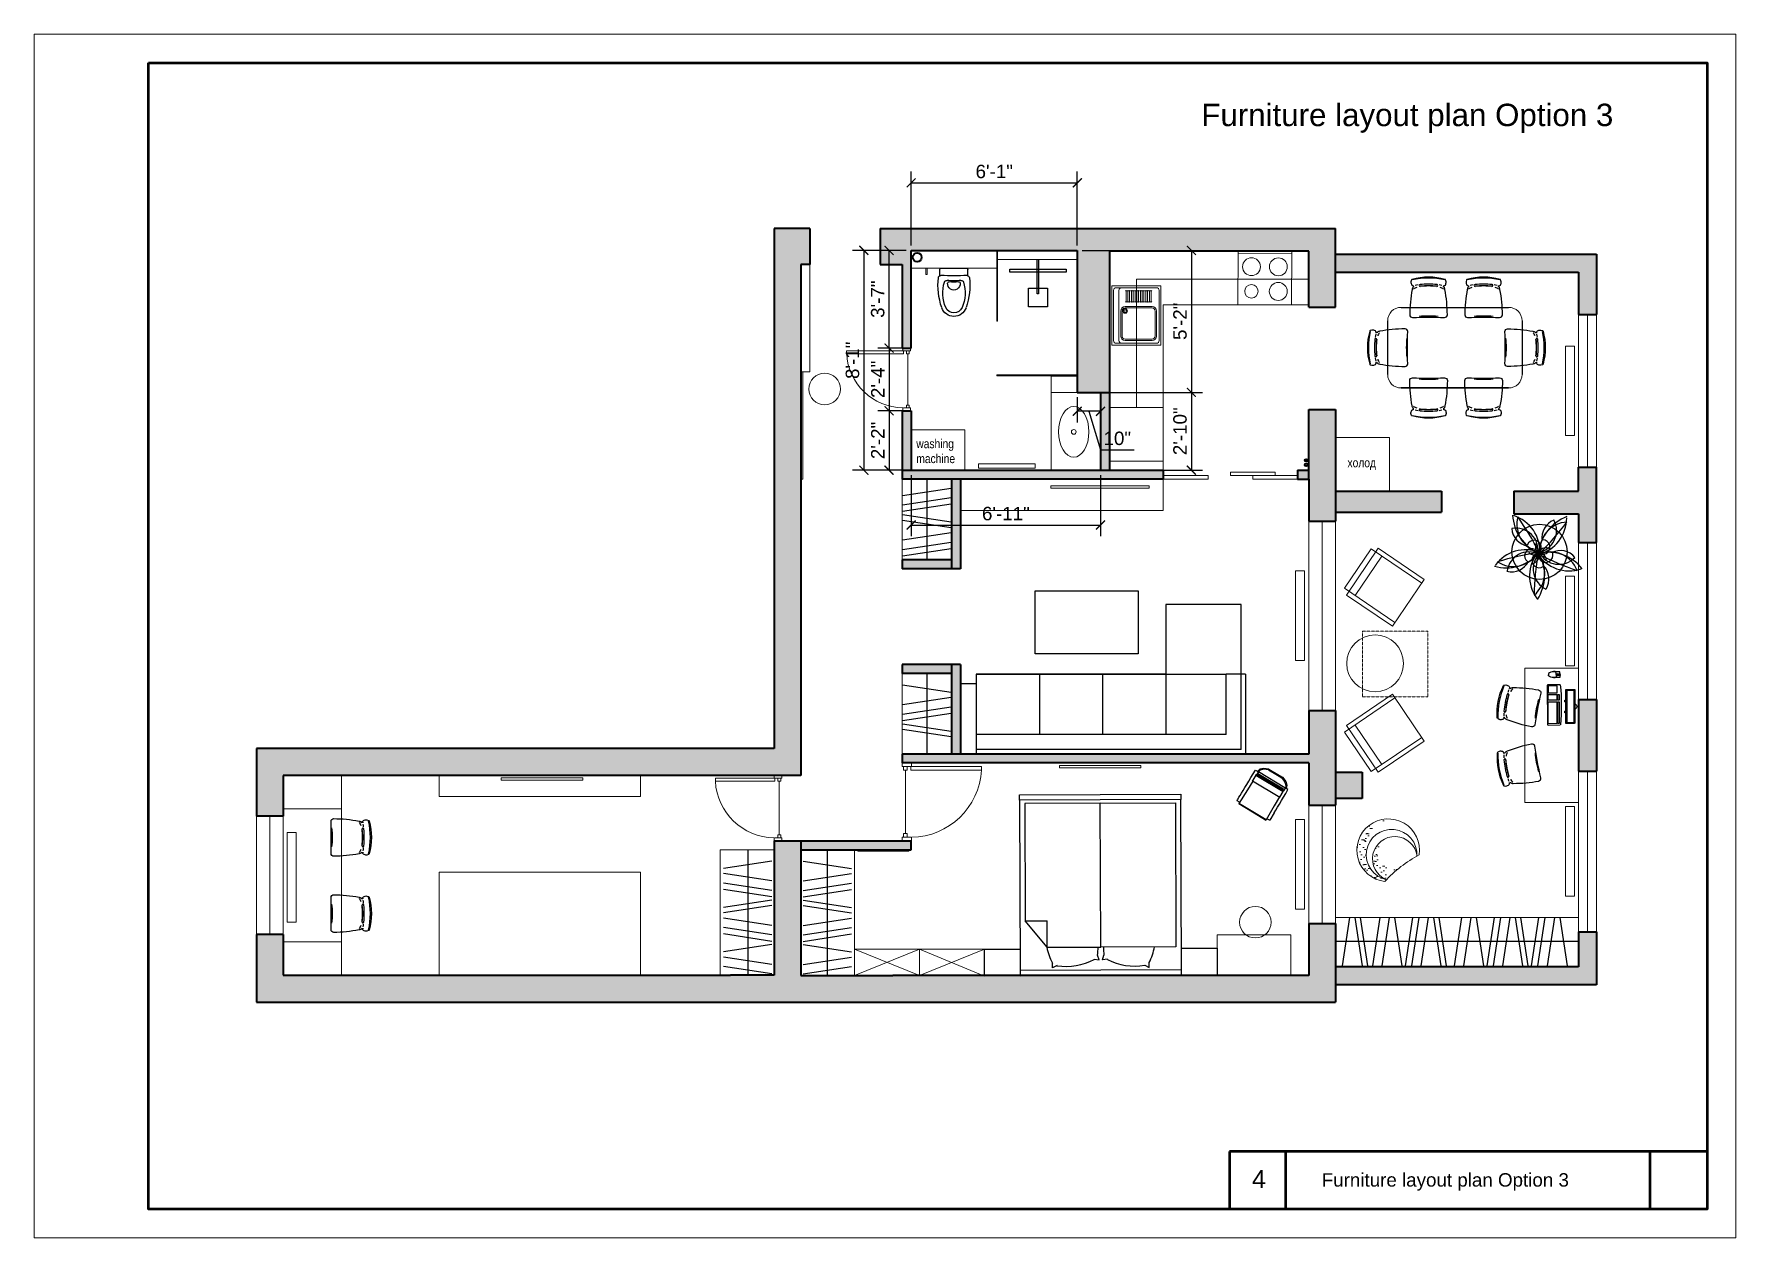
# Model space of a CAD drawing. Header units: millimetres. Extents: x -113694 to 67403, y -186630 to 63734.
# Drawn here: x -47541 to -28535, y -186489 to -173050 of the extents above; entities that cross this region are included whole.
import ezdxf

# ---------------------------------------------------------------- set-up
doc = ezdxf.new("R2010")
doc.units = ezdxf.units.MM
doc.header["$PDMODE"] = 3
doc.linetypes.add('ACAD_ISO03W100', pattern=[30, 12, -18])
doc.linetypes.add('DASHED2', pattern=[0.375, 0.25, -0.125])
for name, color, linetype, lineweight in [('0.5', 7, 'Continuous', 50), ('01 прерыпистая', 150, 'ACAD_ISO03W100', 20), ('07 размеры 0.2', 163, 'Continuous', 20), ('DVERI', 11, 'Continuous', 13), ('LEST', 32, 'Continuous', 15), ('MEBLEA', 5, 'Continuous', 18), ('Nadpisi', 240, 'Continuous', 9), ('STEN', 7, 'Continuous', 40), ('текст', 7, 'Continuous', 18)]:
    doc.layers.add(name, color=color, linetype=linetype, lineweight=lineweight)
for name, color, linetype in [('B-FURNITURE', 22, 'Continuous'), ('mebel', 5, 'Continuous'), ('RAZMER', 7, 'Continuous')]:
    doc.layers.add(name, color=color, linetype=linetype)
doc.layers.add('mobilier st', color=7, linetype='Continuous', lineweight=25, true_color=0xb5f6ac)
doc.styles.get("Standard").update_dxf_attribs({"font": 'arial.ttf'})
doc.dimstyles.new('Copy(2) of ISO-25', dxfattribs={"dimtxt": 150, "dimasz": 100, "dimexe": 125, "dimexo": 55, "dimgap": 50, "dimtad": 1, "dimdec": 0, "dimlfac": 0.03937, "dimlunit": 4, "dimtxsty": 'Standard', "dimblk": 'ARCHTICK', "dimcen": 200, "dimadec": 0, "dimazin": 0, "dimtfac": 1, "dimtdec": 0, "dimtmove": 1, "dimatfit": 3, "dimfxl": 1, "dimarcsym": 0})
picture_1 = doc.add_image_def('image1.jpg', size_in_pixel=(3000, 3000))

msp = doc.modelspace()

# ---------------------------------------------------------------- texts
for height, p in [(250, (-34505.4, -174077.8)), (150, (-33160.8, -185915.8))]:
    msp.add_text('Furniture layout plan Option 3', height=height).set_placement(p)
at = {"layer": 'mebel', "linetype": 'Continuous', "lineweight": 13, "char_height": 100, "attachment_point": 1}
for s, insert in [('{\\fArial Narrow|b0|i0|c0|p34;washing\\Pmachine}', (-37688.2, -177572.8)), ('{\\fArial Narrow|b0|i0|c204|p34;холод}', (-32873.2, -177785.9))]:
    msp.add_mtext_dynamic_manual_height_columns(s, width=2930.267, gutter_width=12.5, heights=[0], dxfattribs=dict(at, insert=insert))
at = {"layer": 'текст', "insert": (-33939.6, -185731.6), "char_height": 200, "attachment_point": 1}
msp.add_mtext_dynamic_manual_height_columns('4', width=580.946, gutter_width=12.5, heights=[0], dxfattribs=at)

# ---------------------------------------------------------------- blocks, each defined once
blk = doc.blocks.new('К')
at = {"layer": 'mebel'}
for p, q in [((2793, -708), (3093, -708)), ((2793, -1108), (2793, -708)), ((2793, -708), (3093, -708)), ((3093, -708), (3093, -1108)), ((3033, -1108), (1133, -1108)), ((1133, -1108), (1133, -2908)), ((3093, -1108), (2793, -1108)), ((3093, -1108), (2793, -1108)), ((3005, -1469), (2951, -1468)), ((2980, -1518), (3005, -1469)), ((2918, -1989), (2867, -1972)), ((2918, -2027), (2867, -2044)), ((2911, -1934), (2918, -1989)), ((2911, -2082), (2918, -2027)), ((2775, -2606), (2478, -2849)), ((2478, -2849), (2478, -2606)), ((2775, -2606), (2478, -2606)), ((3005, -2547), (2951, -2548)), ((2980, -2497), (3005, -2547)), ((1133, -2908), (3033, -2908)), ((2793, -2908), (3093, -2908)), ((2793, -3308), (2793, -2908)), ((2793, -2908), (3093, -2908)), ((3093, -2908), (3093, -3308)), ((3093, -3308), (2793, -3308))]:
    blk.add_line(p, q, dxfattribs=at)
for points in [[(1133, -2908), (1073, -2908), (1073, -1108), (1133, -1108)], [(3033, -2908), (3093, -2908), (3093, -1108), (3033, -1108)]]:
    blk.add_lwpolyline(points, close=True, dxfattribs=at)
for points in [[(2775, -1168), (2775, -2008), (1170, -2008), (1170, -1168), (2775, -1168)], [(2775, -2606), (2775, -2008), (1170, -2008), (1170, -2849), (2478, -2849)]]:
    blk.add_lwpolyline(points, dxfattribs=at)
for centre, start, end in [((2641, -2074), 62.8708, 78.6112), ((2308, -1624), 332.8708, 8.9344), ((2770, -1298), 270.4421, 278.2141), ((2770, -2718), 81.7859, 89.5579), ((2308, -2392), 351.0656, 27.1292), ((2641, -1942), 281.3888, 297.1292)]:
    blk.add_arc(centre, 681, start, end, dxfattribs=at)
blk = doc.blocks.new('*U298')
at = {"color": 132, "lineweight": 13}
for p, q in [((40, 53), (0, 53)), ((0, 53), (0, -53)), ((40, -44), (40, 53)), ((81, 17), (807, 17)), ((807, 37), (807, -3)), ((847, 37), (807, 37)), ((847, -3), (847, 37)), ((888, 53), (888, -53)), ((0, -53), (40, -53)), ((807, -3), (847, -3)), ((888, -53), (847, -53)), ((807, -851), (847, -851))]:
    blk.add_line(p, q, dxfattribs=at)
at = {"color": 132, "lineweight": 13, "extrusion": (0, 0, -1)}
for p, q in [((40, -3), (40, 37)), ((40, 37), (81, 37)), ((81, 37), (81, -3)), ((847, -53), (847, 53)), ((847, 53), (888, 53)), ((81, -3), (40, -3)), ((807, -44), (807, -851)), ((847, -44), (807, -44)), ((847, -851), (847, -44))]:
    blk.add_line(p, q, dxfattribs=at)
at = {"color": 132, "lineweight": 13}
blk.add_arc((849, -43), 809, 180.7498, 267.0036, dxfattribs=at)
blk = doc.blocks.new('m_62')
for p, q in [((-26.133573, -1.707077), (-25.478005, 1.160455)), ((-25.632298, -1.821136), (-25.007057, 0.954247)), ((-25.478005, 1.160455), (-23.761814, 3.658938)), ((-25.007057, 0.954247), (-23.394215, 3.299642)), ((-20.299363, 4.335547), (-24.12368, -12.513614)), ((-23.761814, 3.658938), (-21.992796, 4.925037)), ((-23.394215, 3.299642), (-21.807545, 4.445815)), ((-19.303566, 3.727436), (-22.972339, -12.436414)), ((-22.53794, -12.780619), (-18.763256, 3.849864)), ((-22.488576, -12.790489), (-18.709033, 3.861404)), ((-18.332082, 4.170895), (-22.277712, -13.212705)), ((-18.446558, 3.80168), (-22.226101, -12.850213)), ((-22.015237, -13.272428), (-18.069631, 4.111195)), ((-21.992796, 4.925037), (-20.127004, 5.137825)), ((-21.807545, 4.445815), (-20.244825, 4.618788)), ((-20.276588, 4.478812), (-20.308619, 4.337645)), ((-20.308619, 4.337645), (-20.286768, 4.332662)), ((-19.903665, 6.121826), (-20.276588, 4.478812)), ((-20.106518, 4.463124), (-18.4511, 4.086495)), ((-19.871604, 6.262994), (-19.903665, 6.121826)), ((-17.497611, 5.722857), (-19.871604, 6.262994)), ((-18.763256, 3.849864), (-19.303566, 3.727436)), ((-18.763256, 3.849864), (-18.714183, 3.838706)), ((-18.709033, 3.861404), (-18.446558, 3.80168)), ((-18.446558, 3.80168), (-18.417382, 3.795052)), ((-18.378001, -14.099979), (-14.432376, 3.283644)), ((-18.069631, 4.111195), (-18.332082, 4.170895)), ((-14.432376, 3.283644), (-18.069631, 4.111195)), ((-15.167945, 5.192828), (-17.497611, 5.722857)), ((-12.908619, 4.678774), (-15.167945, 5.192828)), ((-14.860838, 3.381109), (-14.804202, 3.368235)), ((-14.493459, 3.014588), (-8.815014, 1.722646)), ((-10.745632, 4.186654), (-12.908619, 4.678774)), ((-8.720141, 3.725815), (-10.745632, 4.186654)), ((-8.815014, 1.722646), (0, 0)), ((-6.869214, 3.304696), (-8.720141, 3.725815)), ((-5.212718, 2.927804), (-6.869214, 3.304696)), ((-5.212718, 2.927804), (-0.590282, 1.876116)), ((0, 0), (-3.94563, -17.383623)), ((-0.478708, 1.702285), (-0.822609, 0.187159)), ((-0.590282, 1.876116), (-0.478708, 1.702285)), ((0.022948, -0.005221), (0, 0)), ((-27.44075, -7.490015), (-26.133573, -1.707077)), ((-27.44075, -7.490015), (-26.906567, -10.384226)), ((-26.926857, -7.500863), (-26.427173, -10.199451)), ((-26.924434, -7.513949), (-25.632298, -1.821136)), ((-3.922683, -17.388844), (0.022948, -0.005221)), ((-0.059813, -0.38166), (-3.839355, -17.033577)), ((-3.816384, -17.038798), (-0.036841, -0.386882)), ((-0.036841, -0.386882), (-0.062352, -0.381064)), ((-0.062352, -0.381064), (-0.059813, -0.38166)), ((-0.059813, -0.38166), (-0.036841, -0.386882)), ((-26.906567, -10.384226), (-25.77998, -12.193441)), ((-26.427173, -10.199451), (-25.421047, -11.826253)), ((-25.77998, -12.193441), (-24.261331, -13.088727)), ((-25.421047, -11.826253), (-24.144363, -12.573433)), ((-24.571365, -14.454651), (-24.134349, -12.529325)), ((-22.197365, -14.994788), (-24.571365, -14.454651)), ((-24.134349, -12.529325), (-22.221386, -12.964559)), ((-24.12368, -12.513614), (-22.31909, -12.924194)), ((-22.31909, -12.924194), (-23.991429, -12.543702)), ((-23.991429, -12.543702), (-23.298096, -12.70144)), ((-22.972339, -12.436414), (-22.53794, -12.780619)), ((-22.53794, -12.780619), (-22.197365, -12.858128)), ((-22.488576, -12.790489), (-22.226101, -12.850213)), ((-22.197365, -12.856865), (-22.488576, -12.790489)), ((-22.277712, -13.212705), (-18.378001, -14.099979)), ((-22.226101, -12.850213), (-22.197365, -12.856865)), ((-19.8677, -15.524816), (-22.197365, -14.994788)), ((-17.60835, -16.038871), (-19.8677, -15.524816)), ((-18.378001, -14.099979), (-18.788427, -14.006591)), ((-18.321681, -13.851809), (-12.642336, -15.143967)), ((-15.445387, -16.530991), (-17.60835, -16.038871)), ((-13.419896, -16.99183), (-15.445387, -16.530991)), ((-11.568945, -17.412949), (-13.419896, -16.99183)), ((-12.642336, -15.143967), (-3.922683, -17.388844)), ((-9.912449, -17.789841), (-11.568945, -17.412949)), ((-8.470291, -18.117976), (-9.912449, -17.789841)), ((-7.270682, -18.390894), (-8.470291, -18.117976)), ((-6.334716, -18.603849), (-7.270682, -18.390894)), ((-5.671483, -18.754721), (-6.334716, -18.603849)), ((-5.290013, -18.841529), (-5.671483, -18.754721)), ((-5.114382, -18.733025), (-5.290013, -18.841529)), ((-4.765749, -17.197013), (-5.114382, -18.733025)), ((-3.841918, -17.032981), (-3.816384, -17.038798))]:
    blk.add_line(p, q)
blk = doc.blocks.new('*U300')
at = {"color": 132, "lineweight": 13}
for p, q in [((34, 45), (0, 45)), ((0, 45), (0, -45)), ((34, -37), (34, 45)), ((68, 14), (679, 14)), ((679, 31), (679, -3)), ((713, 31), (679, 31)), ((713, -3), (713, 31)), ((747, 45), (747, -45)), ((0, -45), (34, -45)), ((679, -3), (713, -3)), ((747, -45), (713, -45)), ((679, -715), (713, -715))]:
    blk.add_line(p, q, dxfattribs=at)
at = {"color": 132, "lineweight": 13, "extrusion": (0, 0, -1)}
for p, q in [((34, -3), (34, 31)), ((34, 31), (68, 31)), ((68, 31), (68, -3)), ((713, -45), (713, 45)), ((713, 45), (747, 45)), ((68, -3), (34, -3)), ((679, -37), (679, -715)), ((713, -37), (679, -37)), ((713, -715), (713, -37))]:
    blk.add_line(p, q, dxfattribs=at)
at = {"color": 132, "lineweight": 13}
blk.add_arc((714, -36), 680, 180.7498, 267.0036, dxfattribs=at)
blk = doc.blocks.new('WC_PLAN')
for p, q in [((0, 145), (0, -145)), ((83, 156), (12, 156)), ((83, -156), (12, -156))]:
    blk.add_line(p, q)
for centre, radius, start, end in [((12, 145), 11.7, 90, 180), ((108, 147), 26.7, 95.7276, 181.453), ((-5668, 0), 5751, 358.547, 1.453), ((185, -620), 798, 71.4274, 95.7276), ((162, 81), 26.7, 107.6899, 188.4576), ((-380, 0), 521, 351.5424, 8.4576), ((168, 55), 15.6, 94.2036, 187.252), ((-261, 0), 417, 352.748, 7.252), ((276, -277), 402, 66.062, 107.6899), ((172, 0), 70.4, 265.7964, 94.2036), ((394, 0), 143, 288.5726, 71.4274), ((399, 0), 99, 293.938, 66.062), ((12, -145), 11.7, 180, 270), ((108, -147), 26.7, 178.547, 264.2724), ((185, 620), 798, 264.2724, 288.5726), ((162, -81), 26.7, 171.5424, 252.3101), ((168, -55), 15.6, 172.748, 265.7964), ((276, 277), 402, 252.3101, 293.938)]:
    blk.add_arc(centre, radius, start, end)
blk = doc.blocks.new('COOKER')
at = {"linetype": 'Continuous'}
h = blk.add_hatch(dxfattribs=at)
h.set_pattern_fill('EMPTY_FILL', color=0, scale=1000000000.0, style=0)
h.set_pattern_definition([(0, (1000000000, 1000000000), (0, 1000000000), [0.01, -1000000000])])
h.paths.add_polyline_path([(-300, 0), (-300, -600), (300, -600), (300, 0)], flags=0)
at = {"layer": 'MEBLEA', "color": 0, "linetype": 'ByBlock'}
for p, q in [((-300, 0), (300, 0)), ((-300, -600), (-300, 0)), ((300, 0), (300, -600)), ((-300, -25), (300, -25)), ((300, -600), (-300, -600))]:
    blk.add_line(p, q, dxfattribs=at)
for centre, radius in [((-150, -175), 100), ((150, -175), 100), ((-150, -450), 75), ((150, -450), 100)]:
    blk.add_circle(centre, radius, dxfattribs=at)
blk = doc.blocks.new('*U301')
at = {"color": 132, "lineweight": 13}
for p, q in [((33, 43), (0, 43)), ((0, 43), (0, -43)), ((33, -35), (33, 43)), ((65, 14), (651, 14)), ((651, 30), (651, -3)), ((683, 30), (651, 30)), ((683, -3), (683, 30)), ((716, 43), (716, -43)), ((0, -43), (33, -43)), ((651, -3), (683, -3)), ((716, -43), (683, -43)), ((651, -686), (683, -686))]:
    blk.add_line(p, q, dxfattribs=at)
at = {"color": 132, "lineweight": 13, "extrusion": (0, 0, -1)}
for p, q in [((33, -3), (33, 30)), ((33, 30), (65, 30)), ((65, 30), (65, -3)), ((683, -43), (683, 43)), ((683, 43), (716, 43)), ((65, -3), (33, -3)), ((651, -35), (651, -686)), ((683, -35), (651, -35)), ((683, -686), (683, -35))]:
    blk.add_line(p, q, dxfattribs=at)
at = {"color": 132, "lineweight": 13}
blk.add_arc((685, -34), 652, 180.7498, 267.0036, dxfattribs=at)
blk = doc.blocks.new('Stul3')
at = {"layer": 'Nadpisi', "ltscale": 0.02}
h = blk.add_hatch(dxfattribs=at)
h.set_pattern_fill('AR-SAND', color=256, scale=2, style=0)
h.set_pattern_definition([(37.5, (-176830.11, -74253.66), (-3.200063, 97.882647), [0, -77.216, 0, -86.36, 0, -82.55]), (7.5, (-176830.11, -74253.66), (89.90466, 143.36502), [0, -41.656, 0, -69.596, 0, -26.67]), (327.5, (-176892.59, -74253.66), (158.198474, 0.287437), [0, -25.4, 0, -91.44, 0, -119.38]), (317.5, (-176892.59, -74253.66), (152.71129, 44.58586), [0, -12.7, 0, -59.944, 0, -68.58])])
h.paths.add_polyline_path([(-72, 485), (-21, 515), (36, 515), (81, 547), (231, 495, 0.978128), (-243, -22, -0.005019), (-216, -17, -0.479569), (-135, 418), (-149, 445), (-78, 455)])
h.paths.add_polyline_path([(-106, 244), (-106, 300), (-39, 300), (-1, 359, 0.578968), (-216, -17, -0.039914), (0, 0), (-168, 40), (-118, 95), (-128, 154), (-175, 197)], flags=17)
for centre, radius, start, end in [((0, 231), 350, 313.7856, 226.2144), ((-1, 168), 284, 319.2949, 220.7491), ((0, 109), 250, 329.8611, 210.417), ((0, -1357), 1357, 79.7069, 100.2931)]:
    blk.add_arc(centre, radius, start, end, dxfattribs=at)
blk = doc.blocks.new('Comp 01')
at = {"layer": 'B-FURNITURE'}
for points in [[(49360, 83983), (49730, 83983)], [(49360, 83983), (49360, 83974)], [(49725, 83970), (49725, 83889), (49365, 83889), (49365, 83970)], [(49473, 83867), (49493, 83867)], [(49597, 83867), (49616, 83867)], [(49730, 83983), (49730, 83974)]]:
    blk.add_lwpolyline(points, dxfattribs=at)
for points in [[(49360, 83974), (49730, 83974), (49730, 83874), (49360, 83874)], [(49364, 83970), (49726, 83970), (49726, 83887), (49364, 83887)]]:
    blk.add_lwpolyline(points, close=True, dxfattribs=at)
at = {"layer": 'B-FURNITURE', "ltscale": 600}
for points in [[(49789, 83815), (49789, 83681, -0.414214), (49779, 83671), (49349, 83671, -0.414214), (49339, 83681), (49339, 83815)], [(49901, 83815), (49873, 83812, 0.305342), (49868, 83807), (49866, 83758, 0.129908), (49881, 83695, 0.287576), (49901, 83684, 0.554561)], [(49901, 83815), (49929, 83812, -0.305342), (49934, 83807), (49936, 83758, -0.129908), (49921, 83695, -0.287576), (49901, 83684, -0.554561)]]:
    blk.add_lwpolyline(points, format="xyb", dxfattribs=at)
at = {"layer": 'B-FURNITURE', "color": 253, "ltscale": 600}
for points in [[(49599, 83789), (49599, 83803), (49354, 83803), (49354, 83789)], [(49354, 83789), (49599, 83789)], [(49354, 83780), (49354, 83681), (49599, 83681)], [(49354, 83780), (49599, 83780)], [(49599, 83681), (49599, 83780)], [(49681, 83789), (49681, 83803), (49615, 83803), (49615, 83789)], [(49615, 83789), (49681, 83789)], [(49615, 83780), (49681, 83780)], [(49615, 83780), (49615, 83681), (49681, 83681)], [(49681, 83681), (49681, 83780)], [(49775, 83681), (49697, 83681), (49697, 83780)], [(49697, 83780), (49775, 83780)], [(49775, 83780), (49775, 83681)]]:
    blk.add_lwpolyline(points, dxfattribs=at)
for points in [[(49868, 83807, -0.060586), (49869, 83726, 1.11092)], [(49896, 83772, 0.218143), (49871, 83765, -2.120989)], [(49906, 83772, -0.218143), (49931, 83765, 2.120989)], [(49934, 83807, 0.060586), (49933, 83726, -1.11092)]]:
    blk.add_lwpolyline(points, format="xyb", dxfattribs=at)
at = {"layer": 'B-FURNITURE', "ltscale": 600}
blk.add_arc((49564, 81541), 2286, 84.3504, 95.6496, dxfattribs=at)
at = {"layer": 'B-FURNITURE'}
for start_param, end_param in [(7.484941, 7.521351), (5.879736, 6.686635), (5.045019, 5.08143)]:
    blk.add_ellipse((49545, 83803), major_axis=(0, 196), ratio=0.385319, start_param=start_param, end_param=end_param, dxfattribs=at)
at = {"layer": 'B-FURNITURE', "color": 253, "ltscale": 600}
for centre, major_axis, ratio in [((49901, 83791), (0, 23.7), 0.333544), ((49901, 83794), (0, 10.5), 0.431937)]:
    blk.add_ellipse(centre, major_axis=major_axis, ratio=ratio, dxfattribs=at)
at = {"layer": 'B-FURNITURE'}
for points in [[(49494, 83874), (49493, 83871), (49493, 83869), (49493, 83867)], [(49597, 83867), (49597, 83869), (49596, 83871), (49596, 83874)]]:
    blk.add_open_spline(points, degree=3, dxfattribs=at)
blk = doc.blocks.new('z_11')
blk.add_circle((24, 531), 308)
for centre, radius, start, end in [((-239, 548), 247, 350.9033, 100.7567), ((-76, 804), 210, 183.578, 261.5175), ((215, 965), 492, 182.7195, 246.0124), ((-391, 536), 419, 356.3011, 72.4309), ((93, 840), 322, 165.1022, 256.7123), ((-2926, -967), 3302, 26.9033, 34.9112), ((-33, 768), 247, 278.9033, 28.7567), ((-92, 908), 419, 284.3011, 0.4309), ((504, 465), 492, 110.7195, 174.0124), ((347, 542), 322, 93.1022, 184.7123), ((-2304, 2854), 3302, 314.9033, 322.9112), ((261, 691), 210, 111.578, 189.5175), ((-37, 579), 81.4, 222.0821, 159.8201), ((58, 584), 81.4, 150.0821, 87.8201), ((93, 495), 81.4, 78.0821, 15.8201), ((-351, 845), 492, 254.7195, 318.0124), ((-130, 136), 419, 68.3011, 144.4309), ((-270, 690), 322, 237.1022, 328.7123), ((516, -2739), 3302, 98.9033, 106.9112), ((-94, 284), 247, 62.9033, 172.7567), ((-288, 519), 210, 255.578, 333.5175), ((-61, 486), 81.4, 294.0821, 231.8201), ((331, 261), 419, 140.3011, 216.4309), ((20, 435), 81.4, 6.0821, 303.8201), ((201, 340), 247, 134.9033, 244.7567), ((-239, 299), 322, 309.1022, 40.7123), ((3265, -13), 3302, 170.9033, 178.9112), ((1, 508), 15.4, 30.0124, 106.8372), ((-411, 270), 492, 326.7195, 30.0124), ((355, 738), 419, 212.3011, 288.4309), ((18, 501), 15.4, 102.0124, 178.8372), ((3, 526), 15.4, 318.0124, 34.8372), ((117, 35), 492, 38.7195, 102.0124), ((21, 530), 15.4, 246.0124, 322.8372), ((30, 514), 15.4, 174.0124, 250.8372), ((142, 208), 322, 21.1022, 112.7123), ((1522, 3444), 3302, 242.9033, 250.9112), ((239, 639), 247, 206.9033, 316.7567), ((258, 336), 210, 39.578, 117.5175), ((-81, 229), 210, 327.578, 45.5175)]:
    blk.add_arc(centre, radius, start, end)
blk = doc.blocks.new('_ArchTick')
at = {"color": 0, "linetype": 'ByBlock', "const_width": 0.15}
blk.add_lwpolyline([(-0.5, -0.5), (0.5, 0.5)], dxfattribs=at)
blk = doc.blocks.new('*D327')
at = {"layer": 'Defpoints', "color": 0, "ltscale": 3, "transparency": 16777216}
for p in [(-35891, -174711), (-37746, -175465), (-35891, -175465)]:
    blk.add_point(p, dxfattribs=at)
at = {"layer": 'RAZMER', "color": 0, "lineweight": -2, "ltscale": 3, "transparency": 16777216}
for p, q in [((-37746, -175410), (-37746, -174586)), ((-35891, -175410), (-35891, -174586)), ((-37746, -174711), (-35891, -174711))]:
    blk.add_line(p, q, dxfattribs=at)
at = {"layer": 'RAZMER', "color": 0, "lineweight": -2, "ltscale": 3, "transparency": 16777216, "xscale": 100, "yscale": 100, "zscale": 100, "rotation": 180}
blk.add_blockref('_ArchTick', (-37746, -174711), dxfattribs=at)
at = {"layer": 'RAZMER', "color": 0, "lineweight": -2, "ltscale": 3, "transparency": 16777216, "xscale": 100, "yscale": 100, "zscale": 100}
blk.add_blockref('_ArchTick', (-35891, -174711), dxfattribs=at)
at = {"layer": 'RAZMER', "color": 0, "ltscale": 3, "transparency": 16777216, "insert": (-36818, -174585), "char_height": 150, "attachment_point": 5}
blk.add_mtext('6\'-1"', dxfattribs=at)
blk = doc.blocks.new('*D328')
at = {"layer": 'Defpoints', "color": 0, "ltscale": 3, "transparency": 16777216}
for p in [(-35891, -175465), (-35891, -177050), (-34617, -177050)]:
    blk.add_point(p, dxfattribs=at)
at = {"layer": 'RAZMER', "color": 0, "lineweight": -2, "ltscale": 3, "transparency": 16777216}
for p, q in [((-35836, -175465), (-34492, -175465)), ((-34617, -175465), (-34617, -177050)), ((-35836, -177050), (-34492, -177050))]:
    blk.add_line(p, q, dxfattribs=at)
at = {"layer": 'RAZMER', "color": 0, "lineweight": -2, "ltscale": 3, "transparency": 16777216, "xscale": 100, "yscale": 100, "zscale": 100}
for p, rotation in [((-34617, -175465), 90), ((-34617, -177050), 270)]:
    blk.add_blockref('_ArchTick', p, dxfattribs=dict(at, rotation=rotation))
at = {"layer": 'RAZMER', "color": 0, "ltscale": 3, "transparency": 16777216, "insert": (-34743, -176257), "char_height": 150, "attachment_point": 5, "rotation": 90}
blk.add_mtext('5\'-2"', dxfattribs=at)
blk = doc.blocks.new('*D329')
at = {"layer": 'Defpoints', "color": 0, "ltscale": 3, "transparency": 16777216}
for p in [(-37746, -175465), (-38274, -177919), (-37746, -177919)]:
    blk.add_point(p, dxfattribs=at)
at = {"layer": 'RAZMER', "color": 0, "lineweight": -2, "ltscale": 3, "transparency": 16777216}
for p, q in [((-37801, -175465), (-38399, -175465)), ((-38274, -175465), (-38274, -177919)), ((-37801, -177919), (-38399, -177919))]:
    blk.add_line(p, q, dxfattribs=at)
at = {"layer": 'RAZMER', "color": 0, "lineweight": -2, "ltscale": 3, "transparency": 16777216, "xscale": 100, "yscale": 100, "zscale": 100}
for p, rotation in [((-38274, -175465), 90), ((-38274, -177919), 270)]:
    blk.add_blockref('_ArchTick', p, dxfattribs=dict(at, rotation=rotation))
at = {"layer": 'RAZMER', "color": 0, "ltscale": 3, "transparency": 16777216, "insert": (-38401, -176692), "char_height": 150, "attachment_point": 5, "rotation": 90}
blk.add_mtext('8\'-1"', dxfattribs=at)
blk = doc.blocks.new('*D330')
at = {"layer": 'Defpoints', "color": 0, "ltscale": 3, "transparency": 16777216}
for p in [(-37993, -175465), (-37746, -175465), (-37746, -176555)]:
    blk.add_point(p, dxfattribs=at)
at = {"layer": 'RAZMER', "color": 0, "lineweight": -2, "ltscale": 3, "transparency": 16777216}
for p, q in [((-37801, -175465), (-38118, -175465)), ((-37993, -176555), (-37993, -175465)), ((-37801, -176555), (-38118, -176555))]:
    blk.add_line(p, q, dxfattribs=at)
at = {"layer": 'RAZMER', "color": 0, "lineweight": -2, "ltscale": 3, "transparency": 16777216, "xscale": 100, "yscale": 100, "zscale": 100}
for p, rotation in [((-37993, -175465), 90), ((-37993, -176555), 270)]:
    blk.add_blockref('_ArchTick', p, dxfattribs=dict(at, rotation=rotation))
at = {"layer": 'RAZMER', "color": 0, "ltscale": 3, "transparency": 16777216, "insert": (-38119, -176010), "char_height": 150, "attachment_point": 5, "rotation": 90}
blk.add_mtext('3\'-7"', dxfattribs=at)
blk = doc.blocks.new('*D331')
at = {"layer": 'Defpoints', "color": 0, "ltscale": 3, "transparency": 16777216}
for p in [(-37746, -176555), (-37993, -177255), (-37746, -177255)]:
    blk.add_point(p, dxfattribs=at)
at = {"layer": 'RAZMER', "color": 0, "lineweight": -2, "ltscale": 3, "transparency": 16777216}
for p, q in [((-37801, -176555), (-38118, -176555)), ((-37993, -176555), (-37993, -177255)), ((-37801, -177255), (-38118, -177255))]:
    blk.add_line(p, q, dxfattribs=at)
at = {"layer": 'RAZMER', "color": 0, "lineweight": -2, "ltscale": 3, "transparency": 16777216, "xscale": 100, "yscale": 100, "zscale": 100}
for p, rotation in [((-37993, -176555), 90), ((-37993, -177255), 270)]:
    blk.add_blockref('_ArchTick', p, dxfattribs=dict(at, rotation=rotation))
at = {"layer": 'RAZMER', "color": 0, "ltscale": 3, "transparency": 16777216, "insert": (-38118, -176905), "char_height": 150, "attachment_point": 5, "rotation": 90}
blk.add_mtext('2\'-4"', dxfattribs=at)
blk = doc.blocks.new('*D332')
at = {"layer": 'Defpoints', "color": 0, "ltscale": 3, "transparency": 16777216}
for p in [(-37746, -177255), (-37993, -177919), (-37746, -177919)]:
    blk.add_point(p, dxfattribs=at)
at = {"layer": 'RAZMER', "color": 0, "lineweight": -2, "ltscale": 3, "transparency": 16777216}
for p, q in [((-37801, -177255), (-38118, -177255)), ((-37993, -177255), (-37993, -177919)), ((-37801, -177919), (-38118, -177919))]:
    blk.add_line(p, q, dxfattribs=at)
at = {"layer": 'RAZMER', "color": 0, "lineweight": -2, "ltscale": 3, "transparency": 16777216, "xscale": 100, "yscale": 100, "zscale": 100}
for p, rotation in [((-37993, -177255), 90), ((-37993, -177919), 270)]:
    blk.add_blockref('_ArchTick', p, dxfattribs=dict(at, rotation=rotation))
at = {"layer": 'RAZMER', "color": 0, "ltscale": 3, "transparency": 16777216, "insert": (-38118, -177587), "char_height": 150, "attachment_point": 5, "rotation": 90}
blk.add_mtext('2\'-2"', dxfattribs=at)
blk = doc.blocks.new('*D333')
at = {"layer": 'Defpoints', "color": 0, "ltscale": 3, "transparency": 16777216}
for p in [(-37746, -177919), (-35631, -177919), (-35631, -178531)]:
    blk.add_point(p, dxfattribs=at)
at = {"layer": 'RAZMER', "color": 0, "lineweight": -2, "ltscale": 3, "transparency": 16777216}
for p, q in [((-37746, -177974), (-37746, -178656)), ((-35631, -177974), (-35631, -178656)), ((-37746, -178531), (-35631, -178531))]:
    blk.add_line(p, q, dxfattribs=at)
at = {"layer": 'RAZMER', "color": 0, "lineweight": -2, "ltscale": 3, "transparency": 16777216, "xscale": 100, "yscale": 100, "zscale": 100, "rotation": 180}
blk.add_blockref('_ArchTick', (-37746, -178531), dxfattribs=at)
at = {"layer": 'RAZMER', "color": 0, "lineweight": -2, "ltscale": 3, "transparency": 16777216, "xscale": 100, "yscale": 100, "zscale": 100}
blk.add_blockref('_ArchTick', (-35631, -178531), dxfattribs=at)
at = {"layer": 'RAZMER', "color": 0, "ltscale": 3, "transparency": 16777216, "insert": (-36688, -178404), "char_height": 150, "attachment_point": 5}
blk.add_mtext('6\'-11"', dxfattribs=at)
blk = doc.blocks.new('*D334')
at = {"layer": 'Defpoints', "color": 0, "ltscale": 3, "transparency": 16777216}
for p in [(-35891, -177050), (-35631, -177050), (-35891, -177261)]:
    blk.add_point(p, dxfattribs=at)
at = {"layer": 'RAZMER', "color": 0, "lineweight": -2, "ltscale": 3, "transparency": 16777216}
for p, q in [((-35891, -177105), (-35891, -177386)), ((-35631, -177105), (-35631, -177386)), ((-35631, -177261), (-35891, -177261)), ((-35761, -177261), (-35632, -177690)), ((-35632, -177690), (-35257, -177690))]:
    blk.add_line(p, q, dxfattribs=at)
at = {"layer": 'RAZMER', "color": 0, "lineweight": -2, "ltscale": 3, "transparency": 16777216, "xscale": 100, "yscale": 100, "zscale": 100, "rotation": 180}
blk.add_blockref('_ArchTick', (-35891, -177261), dxfattribs=at)
at = {"layer": 'RAZMER', "color": 0, "lineweight": -2, "ltscale": 3, "transparency": 16777216, "xscale": 100, "yscale": 100, "zscale": 100}
blk.add_blockref('_ArchTick', (-35631, -177261), dxfattribs=at)
at = {"layer": 'RAZMER', "color": 0, "ltscale": 3, "transparency": 16777216, "insert": (-35444, -177564), "char_height": 150, "attachment_point": 5}
blk.add_mtext('10"', dxfattribs=at)
blk = doc.blocks.new('*D335')
at = {"layer": 'Defpoints', "color": 0, "ltscale": 3, "transparency": 16777216}
for p in [(-35631, -177050), (-35631, -177919), (-34617, -177919)]:
    blk.add_point(p, dxfattribs=at)
at = {"layer": 'RAZMER', "color": 0, "lineweight": -2, "ltscale": 3, "transparency": 16777216}
for p, q in [((-35576, -177050), (-34492, -177050)), ((-34617, -177050), (-34617, -177919)), ((-35576, -177919), (-34492, -177919))]:
    blk.add_line(p, q, dxfattribs=at)
at = {"layer": 'RAZMER', "color": 0, "lineweight": -2, "ltscale": 3, "transparency": 16777216, "xscale": 100, "yscale": 100, "zscale": 100}
for p, rotation in [((-34617, -177050), 90), ((-34617, -177919), 270)]:
    blk.add_blockref('_ArchTick', p, dxfattribs=dict(at, rotation=rotation))
at = {"layer": 'RAZMER', "color": 0, "ltscale": 3, "transparency": 16777216, "insert": (-34743, -177484), "char_height": 150, "attachment_point": 5, "rotation": 90}
blk.add_mtext('2\'-10"', dxfattribs=at)

# ---------------------------------------------------------------- dimensions: what is measured, and where the dimension line sits
at = {"layer": 'RAZMER', "ltscale": 3}
for base, p1, p2, picture, middle in [((-35890.8, -174711.3), (-37745.8, -175465), (-35890.8, -175465), '*D327', (-36818.3, -174584.7)), ((-35890.8, -177260.7), (-35630.8, -177050), (-35890.8, -177050), '*D334', (-35581.9, -177563.9)), ((-35630.8, -178531.1), (-37745.8, -177919), (-35630.8, -177919), '*D333', (-36688.3, -178404.5))]:
    dim = msp.add_linear_dim(base=base, p1=p1, p2=p2, dimstyle='Copy(2) of ISO-25', dxfattribs=at)
    dim.commit()
    dim.dimension.update_dxf_attribs({"geometry": picture, "text_midpoint": middle})
for base, p1, p2, picture, middle in [((-38274, -177919), (-37745.8, -175465), (-37745.8, -177919), '*D329', (-38400.6, -176692)), ((-37992.7, -175465), (-37745.8, -176555.3), (-37745.8, -175465), '*D330', (-38119.4, -176010.1)), ((-34616.8, -177050), (-35890.8, -175465), (-35890.8, -177050), '*D328', (-34743.3, -176257.5)), ((-37992.7, -177255.3), (-37745.8, -176555.3), (-37745.8, -177255.3), '*D331', (-38118, -176905.3)), ((-34616.8, -177919), (-35630.8, -177050), (-35630.8, -177919), '*D335', (-34743.3, -177484.5)), ((-37992.7, -177919), (-37745.8, -177255.3), (-37745.8, -177919), '*D332', (-38118, -177587.1))]:
    dim = msp.add_linear_dim(base=base, p1=p1, p2=p2, angle=90, dimstyle='Copy(2) of ISO-25', dxfattribs=at)
    dim.commit()
    dim.dimension.update_dxf_attribs({"geometry": picture, "text_midpoint": middle})

# ---------------------------------------------------------------- hatches: boundary and pattern name
at = {"layer": 'mebel'}
h = msp.add_hatch(color=256, dxfattribs=at)
h.set_gradient(color1=(147, 149, 152), color2=(147, 149, 152), tint=1)
h.paths.add_polyline_path([(-33005.8, -182978), (-33305.8, -182978), (-33305.8, -183560), (-35627.3, -183560), (-36527.3, -183563.8), (-36928.2, -183565.6), (-36928.2, -183565.2), (-36940.8, -183560), (-37948.8, -183560), (-38376.8, -183560), (-38976.8, -183560), (-38976.8, -182055), (-39276.8, -182055), (-39276.8, -183555), (-39761.8, -183555), (-44757.8, -183555), (-44757.8, -183181.7), (-44757.8, -183100), (-45057.8, -183100), (-45057.8, -183855), (-33005.8, -183855)])
h.paths.add_polyline_path([(-38976.8, -175622), (-38876.8, -175622), (-38876.8, -175222), (-39276.8, -175222), (-39276.8, -181025), (-42449.7, -181025), (-42449.7, -181325), (-40768.3, -181325), (-38976.8, -181325)])
h.paths.add_polyline_path([(-42449.7, -181025), (-45057.8, -181025), (-45057.8, -181780), (-44757.8, -181780), (-44757.8, -181325), (-42449.7, -181325)])
h.paths.add_polyline_path([(-33005.8, -175222), (-38091.8, -175222), (-38091.8, -175622), (-37845.8, -175622), (-37845.8, -176555.3), (-37745.8, -176555.3), (-37745.8, -175465), (-35890.8, -175465), (-35890.8, -177050), (-35530.8, -177050), (-35530.8, -175474), (-34094.4, -175474), (-34094.4, -175471.5), (-33495.7, -175474), (-33305.8, -175474), (-33305.8, -176098), (-33005.8, -176098)])
h.paths.add_polyline_path([(-37745.8, -177469), (-37745.8, -177255.3), (-37829.8, -177255.3), (-37845.8, -177255.3), (-37845.8, -177919), (-37745.8, -177919)])
h.paths.add_polyline_path([(-34930.8, -177919), (-37845.8, -177919), (-37845.8, -178019), (-37295.8, -178019), (-34930.8, -178019), (-34930.8, -177979)])
h.paths.add_polyline_path([(-37195.8, -178019), (-37295.8, -178019), (-37295.8, -178919), (-37295.8, -179019), (-37195.8, -179019)])
h.paths.add_polyline_path([(-35530.8, -177050), (-35630.8, -177050), (-35630.8, -177919), (-35530.8, -177919)])
h.paths.add_polyline_path([(-37295.8, -178919), (-37845.8, -178919), (-37845.8, -179019), (-37295.8, -179019)])
h.paths.add_polyline_path([(-37295.8, -180087), (-37845.8, -180087), (-37845.8, -180187), (-37295.8, -180187)])
h.paths.add_polyline_path([(-37195.8, -180087), (-37295.8, -180087), (-37295.8, -180187), (-37295.8, -181087), (-37195.8, -181087)])
h.paths.add_polyline_path([(-33005.8, -180600), (-33305.8, -180600), (-33305.8, -181087), (-37845.8, -181087), (-37845.8, -181187), (-33305.8, -181187), (-33305.8, -181659), (-33005.8, -181659)])
h.paths.add_polyline_path([(-33305.8, -177919), (-33430.8, -177919), (-33430.8, -178019), (-33305.8, -178019)])
h.paths.add_polyline_path([(-33005.8, -177243), (-33305.8, -177243), (-33305.8, -178019), (-33305.8, -178486), (-33005.8, -178486)])
h.paths.add_polyline_path([(-31822.8, -178154), (-33005.8, -178154), (-33005.8, -178386), (-31822.8, -178386)])
h.paths.add_polyline_path([(-30091.8, -175509), (-33005.8, -175509), (-33005.8, -175709), (-30291.8, -175709), (-30291.8, -176179), (-30091.8, -176179)])
h.paths.add_polyline_path([(-30091.8, -177886), (-30291.8, -177886), (-30291.8, -178154), (-31016.8, -178154), (-31016.8, -178406.1), (-30291.8, -178406.1), (-30291.8, -178725.1), (-30091.8, -178725.1)])
h.paths.add_polyline_path([(-30091.8, -180477.1), (-30291.8, -180477.1), (-30291.8, -181277.1), (-30091.8, -181277.1)])
h.paths.add_polyline_path([(-30091.8, -183070.1), (-30291.8, -183070.1), (-30291.8, -183462.1), (-33005.8, -183462.1), (-33005.8, -183662.1), (-30091.8, -183662.1)])
h.paths.add_polyline_path([(-32708.8, -181290), (-33005.8, -181290), (-33005.8, -181582), (-32708.8, -181582)])
h.paths.add_polyline_path([(-37745.8, -182055), (-38976.8, -182055), (-38976.8, -182155), (-38815.6, -182155), (-37745.8, -182155)])

# ---------------------------------------------------------------- linework, layer by layer
at = {"layer": '0.5', "linetype": 'ByBlock', "lineweight": 50}
for p, q in [((-28855, -185525.3), (-34192.5, -185525.3)), ((-34192.5, -185525.3), (-34192.5, -186168.8)), ((-33564.3, -185525.3), (-33564.3, -186168.8)), ((-29498.2, -185525.3), (-29498.2, -186168.8))]:
    msp.add_line(p, q, dxfattribs=at)
msp.add_lwpolyline([(-46261, -173370.3), (-28855, -173370.3), (-28855, -186168.8), (-46261, -186168.8), (-46261, -173370.3)], dxfattribs=at)
at = {"layer": '01 прерыпистая', "color": 7, "linetype": 'ByBlock', "ltscale": 5, "true_color": 0xffffff}
msp.add_lwpolyline([(-47540.8, -173050.3), (-28535, -173050.3), (-28535, -186488.8), (-47540.8, -186488.8), (-47540.8, -173050.3)], dxfattribs=at)
at = {"layer": 'LEST'}
for p, q in [((-30291.8, -176179), (-30291.8, -177886)), ((-30191.8, -176179), (-30191.8, -177886)), ((-30091.8, -176179), (-30091.8, -177886)), ((-33305.8, -178486), (-33305.8, -180600)), ((-33155.8, -178486), (-33155.8, -180600)), ((-33005.8, -178486), (-33005.8, -180600)), ((-30291.8, -178725.1), (-30291.8, -180477.1)), ((-30191.8, -178725.1), (-30191.8, -180477.1)), ((-30091.8, -178725.1), (-30091.8, -180477.1)), ((-30291.8, -181277.1), (-30291.8, -183070.1)), ((-30191.8, -181277.1), (-30191.8, -183070.1)), ((-30091.8, -181277.1), (-30091.8, -183070.1)), ((-33305.8, -181659), (-33305.8, -182978)), ((-33155.8, -181659), (-33155.8, -182978)), ((-33005.8, -181659), (-33005.8, -182978)), ((-45057.8, -181780), (-45057.8, -183100)), ((-44907.8, -181780), (-44907.8, -183100)), ((-44757.8, -181780), (-44757.8, -183100))]:
    msp.add_line(p, q, dxfattribs=at)
at = {"layer": 'mebel'}
for p, q in [((-36337, -175949.5), (-36337, -175565)), ((-36322, -175565), (-36322, -175949.5)), ((-36322, -175949.5), (-36337, -175949.5)), ((-37570.8, -178019), (-37570.8, -178919)), ((-37840.8, -178200.5), (-37300.8, -178118.5)), ((-37840.8, -178306.5), (-37300.8, -178224.5)), ((-37840.8, -178377.9), (-37300.8, -178295.9)), ((-37840.8, -178413.8), (-37300.8, -178495.8)), ((-37840.8, -178474.7), (-37300.8, -178556.7)), ((-37840.8, -178697.2), (-37300.8, -178615.2)), ((-37840.8, -178803.2), (-37300.8, -178721.2)), ((-37840.8, -178874.7), (-37300.8, -178792.7)), ((-34060.9, -180197), (-34060.9, -179417.2)), ((-37840.8, -180313.1), (-37300.8, -180395.1)), ((-37570.8, -180187), (-37570.8, -181087)), ((-37020.9, -180197), (-34228.8, -180197)), ((-34900.9, -180197), (-37020.9, -180197)), ((-36314.2, -180197), (-36314.2, -180869.1)), ((-35607.6, -180197), (-35607.6, -180869.1)), ((-37840.8, -180535.6), (-37300.8, -180453.6)), ((-37840.8, -180641.6), (-37300.8, -180559.6)), ((-37840.8, -180713.1), (-37300.8, -180631.1)), ((-37840.8, -180749), (-37300.8, -180831)), ((-37840.8, -180809.9), (-37300.8, -180891.9)), ((-39570.2, -182155), (-39570.2, -183560)), ((-38683.4, -182155), (-38683.4, -183560)), ((-39300.2, -182281.1), (-39840.2, -182363.1)), ((-39300.2, -182503.6), (-39840.2, -182421.6)), ((-38953.4, -182281.1), (-38413.4, -182363.1)), ((-38953.4, -182503.6), (-38413.4, -182421.6)), ((-39300.2, -182609.6), (-39840.2, -182527.6)), ((-39300.2, -182681.1), (-39840.2, -182599.1)), ((-38953.4, -182609.6), (-38413.4, -182527.6)), ((-38953.4, -182681.1), (-38413.4, -182599.1)), ((-39300.2, -182717), (-39840.2, -182799)), ((-39300.2, -182777.9), (-39840.2, -182859.9)), ((-38953.4, -182717), (-38413.4, -182799)), ((-38953.4, -182777.9), (-38413.4, -182859.9)), ((-39300.2, -183000.4), (-39840.2, -182918.4)), ((-39300.2, -183106.4), (-39840.2, -183024.4)), ((-38953.4, -183000.4), (-38413.4, -182918.4)), ((-38953.4, -183106.4), (-38413.4, -183024.4)), ((-32927.8, -183450.9), (-32845.8, -182910.9)), ((-32705.3, -183450.9), (-32787.3, -182910.9)), ((-32644.4, -183450.9), (-32726.4, -182910.9)), ((-32591.6, -183450.9), (-32509.6, -182910.9)), ((-32485.6, -183450.9), (-32403.6, -182910.9)), ((-32263.1, -183450.9), (-32345.1, -182910.9)), ((-32227.2, -183450.9), (-32145.2, -182910.9)), ((-32155.7, -183450.9), (-32073.7, -182910.9)), ((-32049.7, -183450.9), (-31967.7, -182910.9)), ((-31827.2, -183450.9), (-31909.2, -182910.9)), ((-31766.3, -183450.9), (-31848.3, -182910.9)), ((-31679.1, -183450.9), (-31597.1, -182910.9)), ((-31573.1, -183450.9), (-31491.1, -182910.9)), ((-31350.6, -183450.9), (-31432.6, -182910.9)), ((-31314.7, -183450.9), (-31232.7, -182910.9)), ((-31243.2, -183450.9), (-31161.2, -182910.9)), ((-31137.2, -183450.9), (-31055.2, -182910.9)), ((-30914.7, -183450.9), (-30996.7, -182910.9)), ((-30853.8, -183450.9), (-30935.8, -182910.9)), ((-30817.9, -183450.9), (-30735.9, -182910.9)), ((-30746.5, -183450.9), (-30664.5, -182910.9)), ((-30640.5, -183450.9), (-30558.5, -182910.9)), ((-30418, -183450.9), (-30500, -182910.9)), ((-39300.2, -183177.9), (-39840.2, -183095.9)), ((-39300.2, -183213.8), (-39840.2, -183295.8)), ((-38953.4, -183177.9), (-38413.4, -183095.9)), ((-38953.4, -183213.8), (-38413.4, -183295.8)), ((-30291.8, -183180.9), (-33005.8, -183180.9)), ((-39300.2, -183436.3), (-39840.2, -183354.3)), ((-38953.4, -183436.3), (-38413.4, -183354.3)), ((-39300.2, -183542.3), (-39840.2, -183460.3)), ((-38953.4, -183542.3), (-38413.4, -183460.3))]:
    msp.add_line(p, q, dxfattribs=at)
at = {"layer": 'mebel', "linetype": 'Continuous', "lineweight": 13}
for p, q in [((-32906.2, -179237.4), (-32607.6, -178797.1)), ((-32884.6, -179312.5), (-32529.9, -178789.4)), ((-32607.6, -178797.1), (-32044.8, -179178.7)), ((-32529.9, -178789.4), (-32016.8, -179137.3)), ((-32788.7, -179317.1), (-32490.1, -178876.8)), ((-32016.8, -179137.3), (-32371.5, -179660.4)), ((-32343.4, -179619), (-32906.2, -179237.4)), ((-32371.5, -179660.4), (-32884.6, -179312.5)), ((-32343.4, -180461.5), (-32906.2, -180843.1)), ((-32371.5, -180420.1), (-32884.6, -180768.1)), ((-32016.8, -180943.2), (-32371.5, -180420.1)), ((-32906.2, -180843.1), (-32607.6, -181283.5)), ((-32884.6, -180768.1), (-32529.9, -181291.2)), ((-32788.7, -180763.5), (-32490.1, -181203.8)), ((-32607.6, -181283.5), (-32044.8, -180901.8)), ((-32529.9, -181291.2), (-32016.8, -180943.2))]:
    msp.add_line(p, q, dxfattribs=at)
msp.add_lwpolyline([(-37581.7, -175665), (-37581.7, -175733.6), (-37565.6, -175733.6), (-37565.6, -175665)], close=True, dxfattribs=at)
at = {"layer": 'mebel'}
for points in [[(-36642.9, -175673.3), (-36016.2, -175673.3), (-36016.2, -175709.7), (-36642.9, -175709.7)], [(-36434.1, -176094.9), (-36434.1, -175885.8), (-36225, -175885.8), (-36225, -176094.9)], [(-35211.6, -179967.3), (-36360.8, -179967.3), (-36360.8, -179264), (-35211.6, -179264)]]:
    msp.add_lwpolyline(points, close=True, dxfattribs=at)
for points in [[(-32164.2, -175814.6, 0.0970161), (-32163.1, -175833.8, 0.0618007), (-32155.8, -175852, 0.2174275), (-32138.1, -175860.8), (-32136.1, -175872.5, 0.1398976), (-32140.9, -175875.3, 0.092124), (-32147.2, -175887.2, 0.0270342), (-32150.6, -175900.7, 0.0476808), (-32178.1, -176183.8, 0.4217722), (-32147.4, -176213.8, -0.0119696), (-31788.8, -176213.8, 0.4217722), (-31758.1, -176183.8, 0.0476808), (-31785.7, -175900.7, 0.0270342), (-31789.1, -175887.2, 0.092124), (-31795.4, -175875.3, 0.1398976), (-31800.1, -175872.5), (-31798.2, -175860.8, 0.2174275), (-31780.4, -175852, 0.0618007), (-31773.2, -175833.8, 0.0970161), (-31772, -175814.6), (-31777.6, -175795.5, 0.2596177), (-31784.5, -175788.7, 0.1355938), (-32151.7, -175788.7, 0.2596177), (-32158.6, -175795.5)], [(-31549.3, -175814.6, 0.0970161), (-31548.1, -175833.8, 0.0618007), (-31540.9, -175852, 0.2174275), (-31523.2, -175860.8), (-31521.2, -175872.5, 0.1398976), (-31525.9, -175875.3, 0.092124), (-31532.2, -175887.2, 0.0270342), (-31535.6, -175900.7, 0.0476808), (-31563.2, -176183.8, 0.4217722), (-31532.5, -176213.8, -0.0119696), (-31173.9, -176213.8, 0.4217722), (-31143.2, -176183.8, 0.0476808), (-31170.8, -175900.7, 0.0270342), (-31174.2, -175887.2, 0.092124), (-31180.4, -175875.3, 0.1398976), (-31185.2, -175872.5), (-31183.2, -175860.8, 0.2174275), (-31165.5, -175852, 0.0618007), (-31158.3, -175833.8, 0.0970161), (-31157.1, -175814.6), (-31162.7, -175795.5, 0.2596177), (-31169.6, -175788.7, 0.1355938), (-31536.8, -175788.7, 0.2596177), (-31543.7, -175795.5)], [(-32599.6, -176747.1, 0.0970161), (-32580.4, -176745.9, 0.0618007), (-32562.2, -176738.7, 0.2174275), (-32553.5, -176721), (-32541.8, -176719, 0.1398976), (-32539, -176723.7, 0.092124), (-32527, -176730, 0.0270342), (-32513.5, -176733.4, 0.0476808), (-32230.5, -176761, 0.4217722), (-32200.4, -176730.3, -0.0119696), (-32200.4, -176371.7, 0.4217722), (-32230.5, -176341, 0.0476808), (-32513.5, -176368.5, 0.0270342), (-32527, -176371.9, 0.092124), (-32539, -176378.2, 0.1398976), (-32541.8, -176383), (-32553.5, -176381, 0.2174275), (-32562.2, -176363.3, 0.0618007), (-32580.4, -176356.1, 0.0970161), (-32599.6, -176354.9), (-32618.7, -176360.5, 0.2596177), (-32625.5, -176367.4, 0.1355938), (-32625.5, -176734.6, 0.2596177), (-32618.7, -176741.5)], [(-30715.5, -176747.1, -0.0970161), (-30734.7, -176745.9, -0.0618007), (-30752.9, -176738.7, -0.2174275), (-30761.6, -176721), (-30773.3, -176719, -0.1398976), (-30776.1, -176723.7, -0.092124), (-30788.1, -176730, -0.0270342), (-30801.6, -176733.4, -0.0476808), (-31084.6, -176761, -0.4217722), (-31114.7, -176730.3, 0.0119696), (-31114.7, -176371.7, -0.4217722), (-31084.6, -176341, -0.0476808), (-30801.6, -176368.5, -0.0270342), (-30788.1, -176371.9, -0.092124), (-30776.1, -176378.2, -0.1398976), (-30773.3, -176383), (-30761.6, -176381, -0.2174275), (-30752.9, -176363.3, -0.0618007), (-30734.7, -176356.1, -0.0970161), (-30715.5, -176354.9), (-30696.4, -176360.5, -0.2596177), (-30689.6, -176367.4, -0.1355938), (-30689.6, -176734.6, -0.2596177), (-30696.4, -176741.5)], [(-32164.2, -177287.3, -0.0970161), (-32163.1, -177268.1, -0.0618007), (-32155.8, -177249.9, -0.2174275), (-32138.1, -177241.2), (-32136.1, -177229.5, -0.1398976), (-32140.9, -177226.7, -0.092124), (-32147.2, -177214.7, -0.0270342), (-32150.6, -177201.2, -0.0476808), (-32178.1, -176918.2, -0.4217722), (-32147.4, -176888.2, 0.0119696), (-31788.8, -176888.2, -0.4217722), (-31758.1, -176918.2, -0.0476808), (-31785.7, -177201.2, -0.0270342), (-31789.1, -177214.7, -0.092124), (-31795.4, -177226.7, -0.1398976), (-31800.1, -177229.5), (-31798.2, -177241.2, -0.2174275), (-31780.4, -177249.9, -0.0618007), (-31773.2, -177268.1, -0.0970161), (-31772, -177287.3), (-31777.6, -177306.4, -0.2596177), (-31784.5, -177313.3, -0.1355938), (-32151.7, -177313.3, -0.2596177), (-32158.6, -177306.4)], [(-31549.3, -177287.3, -0.0970161), (-31548.1, -177268.1, -0.0618007), (-31540.9, -177249.9, -0.2174275), (-31523.2, -177241.2), (-31521.2, -177229.5, -0.1398976), (-31525.9, -177226.7, -0.092124), (-31532.2, -177214.7, -0.0270342), (-31535.6, -177201.2, -0.0476808), (-31563.2, -176918.2, -0.4217722), (-31532.5, -176888.2, 0.0119696), (-31173.9, -176888.2, -0.4217722), (-31143.2, -176918.2, -0.0476808), (-31170.8, -177201.2, -0.0270342), (-31174.2, -177214.7, -0.092124), (-31180.4, -177226.7, -0.1398976), (-31185.2, -177229.5), (-31183.2, -177241.2, -0.2174275), (-31165.5, -177249.9, -0.0618007), (-31158.3, -177268.1, -0.0970161), (-31157.1, -177287.3), (-31162.7, -177306.4, -0.2596177), (-31169.6, -177313.3, -0.1355938), (-31536.8, -177313.3, -0.2596177), (-31543.7, -177306.4)], [(-31103.7, -180316.1, -0.0970161), (-31085.1, -180320.9, -0.0618007), (-31068.6, -180331.4, -0.2174275), (-31063.3, -180350.5), (-31052.2, -180354.6, -0.1398976), (-31048.6, -180350.5, -0.092124), (-31035.6, -180346.6, -0.0270342), (-31021.7, -180345.8, -0.0476808), (-30738.6, -180372, -0.4217722), (-30714.8, -180407.8, 0.0119696), (-30782.4, -180760, -0.4217722), (-30817.7, -180784.5, -0.0476808), (-31090.5, -180704.1, -0.0270342), (-31103.1, -180698.2, -0.092124), (-31113.6, -180689.8, -0.1398976), (-31115.5, -180684.6), (-31127.4, -180684.3, -0.2174275), (-31139.3, -180700.1, -0.0618007), (-31158.5, -180703.8, -0.0970161), (-31177.6, -180701.3), (-31195.3, -180692.2, -0.2596177), (-31200.7, -180684.1, -0.1355938), (-31131.5, -180323.5, -0.2596177), (-31123.5, -180318)], [(-31103.7, -181444.1, 0.0970161), (-31085.1, -181439.3, 0.0618007), (-31068.6, -181428.8, 0.2174275), (-31063.3, -181409.7), (-31052.2, -181405.6, 0.1398976), (-31048.6, -181409.7, 0.092124), (-31035.6, -181413.7, 0.0270342), (-31021.7, -181414.4, 0.0476808), (-30738.6, -181388.2, 0.4217722), (-30714.8, -181352.4, -0.0119696), (-30782.4, -181000.2, 0.4217722), (-30817.7, -180975.7, 0.0476808), (-31090.5, -181056.1, 0.0270342), (-31103.1, -181062, 0.092124), (-31113.6, -181070.4, 0.1398976), (-31115.5, -181075.6), (-31127.4, -181075.9, 0.2174275), (-31139.3, -181060.1, 0.0618007), (-31158.5, -181056.4, 0.0970161), (-31177.6, -181058.9), (-31195.3, -181068, 0.2596177), (-31200.7, -181076.1, 0.1355938), (-31131.5, -181436.7, 0.2596177), (-31123.5, -181442.2)], [(-43824.7, -182214.2, -0.0970161), (-43843.9, -182213, -0.0618007), (-43862.1, -182205.8, -0.2174275), (-43870.8, -182188.1), (-43882.5, -182186.1, -0.1398976), (-43885.3, -182190.8, -0.092124), (-43897.3, -182197.1, -0.0270342), (-43910.8, -182200.5, -0.0476808), (-44193.8, -182228.1, -0.4217722), (-44223.9, -182197.4, 0.0119696), (-44223.9, -181838.8, -0.4217722), (-44193.8, -181808.1, -0.0476808), (-43910.8, -181835.7, -0.0270342), (-43897.3, -181839.1, -0.092124), (-43885.3, -181845.4, -0.1398976), (-43882.5, -181850.1), (-43870.8, -181848.1, -0.2174275), (-43862.1, -181830.4, -0.0618007), (-43843.9, -181823.2, -0.0970161), (-43824.7, -181822), (-43805.6, -181827.6, -0.2596177), (-43798.8, -181834.5, -0.1355938), (-43798.8, -182201.7, -0.2596177), (-43805.6, -182208.6)], [(-43824.7, -183064, -0.0970161), (-43843.9, -183062.8, -0.0618007), (-43862.1, -183055.6, -0.2174275), (-43870.8, -183037.8), (-43882.5, -183035.9, -0.1398976), (-43885.3, -183040.6, -0.092124), (-43897.3, -183046.9, -0.0270342), (-43910.8, -183050.3, -0.0476808), (-44193.8, -183077.9, -0.4217722), (-44223.9, -183047.2, 0.0119696), (-44223.9, -182688.6, -0.4217722), (-44193.8, -182657.9, -0.0476808), (-43910.8, -182685.4, -0.0270342), (-43897.3, -182688.8, -0.092124), (-43885.3, -182695.1, -0.1398976), (-43882.5, -182699.9), (-43870.8, -182697.9, -0.2174275), (-43862.1, -182680.2, -0.0618007), (-43843.9, -182672.9, -0.0970161), (-43824.7, -182671.8), (-43805.6, -182677.4, -0.2596177), (-43798.8, -182684.3, -0.1355938), (-43798.8, -183051.4, -0.2596177), (-43805.6, -183058.4)]]:
    msp.add_lwpolyline(points, format="xyb", close=True, dxfattribs=at)
for points in [[(-32132.9, -175872.1, 0.0791527), (-32136.1, -175872.5, 0.0791527)], [(-31518, -175872.1, 0.0791527), (-31521.2, -175872.5, 0.0791527)], [(-32542.1, -176715.8, 0.0791527), (-32541.8, -176719, 0.0791527)], [(-30773, -176715.8, -0.0791527), (-30773.3, -176719, -0.0791527)], [(-32132.9, -177229.8, -0.0791527), (-32136.1, -177229.5, -0.0791527)], [(-31518, -177229.8, -0.0791527), (-31521.2, -177229.5, -0.0791527)], [(-31053.1, -180357.7, -0.0791527), (-31052.2, -180354.6, -0.0791527)], [(-31053.1, -181402.5, 0.0791527), (-31052.2, -181405.6, 0.0791527)], [(-43882.2, -182182.9, -0.0791527), (-43882.5, -182186.1, -0.0791527)], [(-43882.2, -183032.7, -0.0791527), (-43882.5, -183035.9, -0.0791527)]]:
    msp.add_lwpolyline(points, format="xyb", dxfattribs=at)
for points in [[(-32274, -176101), (-31074, -176101)], [(-32424, -176851), (-32424, -176251)], [(-30924, -176251), (-30924, -176851)], [(-31074, -177001), (-32274, -177001)], [(-32274, -177001), (-31074, -177001)], [(-34060.9, -179417.2), (-34900.9, -179417.2)], [(-34900.9, -179417.2), (-34900.9, -180869.1)], [(-37020.9, -180304), (-37190.9, -180304)], [(-37190.9, -180304), (-37190.9, -181087)], [(-37020.9, -180197), (-37020.9, -181087)], [(-34228.8, -180869.1), (-34228.8, -180197)], [(-34010.9, -180197), (-34228.8, -180197)], [(-34060.9, -181037), (-34060.9, -180197)], [(-34010.9, -180197), (-34010.9, -181087)], [(-34228.8, -180869.1), (-37020.9, -180869.1)], [(-34010.9, -181087), (-37190.9, -181087)], [(-34060.9, -181037), (-37020.9, -181037)]]:
    msp.add_lwpolyline(points, dxfattribs=at)
for centre, radius, start, end in [((-31968.1, -176645.5), 870.4, 77.91782, 102.08218), ((-31353.2, -176645.5), 870.4, 77.91782, 102.08218), ((-32137.4, -175837), 23.8, 268.28235, 284.26067), ((-32072.2, -175971.6), 96.9, 105.63838, 130.5018), ((-32035.6, -176216.8), 369.5, 97.69879, 102.86566), ((-32062.1, -175857.7), 10, 96.31084, 276.31084), ((-32062.4, -175855.3), 10, 193.31648, 276.31084), ((-31968.1, -176707.9), 865.4, 83.68916, 96.31084), ((-31968.1, -176707.9), 847.8, 83.68916, 96.31084), ((-31968.1, -176707.9), 845.4, 83.68916, 96.31084), ((-31874.1, -175857.7), 10, 263.68916, 83.68916), ((-31873.8, -175855.3), 10, 263.68916, 346.68352), ((-31900.7, -176216.8), 369.5, 77.13434, 82.30121), ((-31864, -175971.6), 96.9, 49.4982, 74.36162), ((-31798.9, -175837), 23.8, 255.73933, 271.71765), ((-31802.7, -175882.2), 10.1, 75.39731, 93.50003), ((-31522.4, -175837), 23.8, 268.28235, 284.26067), ((-31457.3, -175971.6), 96.9, 105.63838, 130.5018), ((-31420.6, -176216.8), 369.5, 97.69879, 102.86566), ((-31447.2, -175857.7), 10, 96.31084, 276.31084), ((-31447.5, -175855.3), 10, 193.31648, 276.31084), ((-31353.2, -176707.9), 865.4, 83.68916, 96.31084), ((-31353.2, -176707.9), 847.8, 83.68916, 96.31084), ((-31353.2, -176707.9), 845.4, 83.68916, 96.31084), ((-31259.2, -175857.7), 10, 263.68916, 83.68916), ((-31258.9, -175855.3), 10, 263.68916, 346.68352), ((-31285.7, -176216.8), 369.5, 77.13434, 82.30121), ((-31249.1, -175971.6), 96.9, 49.4982, 74.36162), ((-31183.9, -175837), 23.8, 255.73933, 271.71765), ((-31187.7, -175882.2), 10.1, 75.39731, 93.50003), ((-31768.7, -176551), 870.4, 167.91782, 192.08218), ((-31968.1, -177210.8), 1013, 83.99312, 96.00688), ((-31353.2, -177210.8), 1013, 83.99312, 96.00688), ((-31546.4, -176551), 870.4, 347.91782, 12.08218), ((-31706.3, -176551), 865.4, 173.68916, 186.31084), ((-32556.5, -176457), 10, 353.68916, 173.68916), ((-32197.4, -176483.5), 369.5, 167.13434, 172.30121), ((-32558.9, -176456.7), 10, 353.68916, 76.68352), ((-32577.3, -176381.7), 23.8, 345.73933, 1.71765), ((-31706.3, -176551), 847.8, 173.68916, 186.31084), ((-31706.3, -176551), 845.4, 173.68916, 186.31084), ((-32532, -176385.5), 10.1, 165.39731, 183.50003), ((-32442.6, -176446.9), 96.9, 139.4982, 164.36162), ((-31203.4, -176551), 1013, 173.99312, 186.00688), ((-32111.7, -176551), 1013, 353.99312, 6.00688), ((-30872.5, -176446.9), 96.9, 15.63838, 40.5018), ((-30783.1, -176385.5), 10.1, 356.49997, 14.60269), ((-30758.6, -176457), 10, 6.31084, 186.31084), ((-31608.8, -176551), 845.4, 353.68916, 6.31084), ((-30756.2, -176456.7), 10, 103.31648, 186.31084), ((-31608.8, -176551), 847.8, 353.68916, 6.31084), ((-30737.8, -176381.7), 23.8, 178.28235, 194.26067), ((-31117.7, -176483.5), 369.5, 7.69879, 12.86566), ((-31608.8, -176551), 865.4, 353.68916, 6.31084), ((-32556.5, -176645), 10, 186.31084, 6.31084), ((-32197.4, -176618.4), 369.5, 187.69879, 192.86566), ((-32558.9, -176645.3), 10, 283.31648, 6.31084), ((-32577.3, -176720.2), 23.8, 358.28235, 14.26067), ((-32442.6, -176655.1), 96.9, 195.63838, 220.5018), ((-30872.5, -176655.1), 96.9, 319.4982, 344.36162), ((-30758.6, -176645), 10, 173.68916, 353.68916), ((-30756.2, -176645.3), 10, 173.68916, 256.68352), ((-30737.8, -176720.2), 23.8, 165.73933, 181.71765), ((-31117.7, -176618.4), 369.5, 347.13434, 352.30121), ((-31968.1, -175891.2), 1013, 263.99312, 276.00688), ((-31353.2, -175891.2), 1013, 263.99312, 276.00688), ((-31968.1, -176456.4), 870.4, 257.91782, 282.08218), ((-32137.4, -177265), 23.8, 75.73933, 91.71765), ((-32072.2, -177130.3), 96.9, 229.4982, 254.36162), ((-32035.6, -176885.1), 369.5, 257.13434, 262.30121), ((-32062.1, -177244.2), 10, 83.68916, 263.68916), ((-32062.4, -177246.7), 10, 83.68916, 166.68352), ((-31968.1, -176394.1), 865.4, 263.68916, 276.31084), ((-31968.1, -176394.1), 847.8, 263.68916, 276.31084), ((-31968.1, -176394.1), 845.4, 263.68916, 276.31084), ((-31874.1, -177244.2), 10, 276.31084, 96.31084), ((-31873.8, -177246.7), 10, 13.31648, 96.31084), ((-31900.7, -176885.1), 369.5, 277.69879, 282.86566), ((-31864, -177130.3), 96.9, 285.63838, 310.5018), ((-31798.9, -177265), 23.8, 88.28235, 104.26067), ((-31802.7, -177219.8), 10.1, 266.49997, 284.60269), ((-31353.2, -176456.4), 870.4, 257.91782, 282.08218), ((-31522.4, -177265), 23.8, 75.73933, 91.71765), ((-31457.3, -177130.3), 96.9, 229.4982, 254.36162), ((-31420.6, -176885.1), 369.5, 257.13434, 262.30121), ((-31447.2, -177244.2), 10, 83.68916, 263.68916), ((-31447.5, -177246.7), 10, 83.68916, 166.68352), ((-31353.2, -176394.1), 865.4, 263.68916, 276.31084), ((-31353.2, -176394.1), 847.8, 263.68916, 276.31084), ((-31353.2, -176394.1), 845.4, 263.68916, 276.31084), ((-31259.2, -177244.2), 10, 276.31084, 96.31084), ((-31258.9, -177246.7), 10, 13.31648, 96.31084), ((-31285.7, -176885.1), 369.5, 277.69879, 282.86566), ((-31249.1, -177130.3), 96.9, 285.63838, 310.5018), ((-31183.9, -177265), 23.8, 88.28235, 104.26067), ((-31187.7, -177219.8), 10.1, 266.49997, 284.60269), ((-30324.6, -180665.2), 870.4, 157.05908, 181.22344), ((-31086.8, -180346.7), 23.8, 334.88058, 350.8589), ((-30966.8, -180436), 96.9, 128.63945, 153.50287), ((-30263.4, -180677), 865.4, 162.83041, 175.4521), ((-30263.4, -180677), 847.8, 162.83041, 175.4521), ((-30263.4, -180677), 845.4, 162.83041, 175.4521), ((-31080.6, -180424.5), 10, 342.83041, 162.83041), ((-30732.9, -180518.2), 369.5, 156.2756, 161.44246), ((-31082.9, -180423.8), 10, 342.83041, 65.82478), ((-29769.5, -180771.7), 1013, 163.13438, 175.14814), ((-30758.3, -180650.7), 369.5, 176.84005, 182.00692), ((-31150.6, -180679.1), 23.8, 347.42361, 3.40193), ((-31116, -180609.2), 10, 175.4521, 355.4521), ((-31118.5, -180609), 10, 272.45773, 355.4521), ((-31105.5, -180683.9), 10.1, 165.64122, 183.74395), ((-31006.1, -180640.6), 96.9, 184.77964, 209.64306), ((-30324.6, -181095), 870.4, 178.77656, 202.94092), ((-30758.3, -181109.5), 369.5, 177.99308, 183.15995), ((-31150.6, -181081.1), 23.8, 356.59807, 12.57639), ((-31105.5, -181076.3), 10.1, 176.25605, 194.35878), ((-31006.1, -181119.7), 96.9, 150.35694, 175.22036), ((-29769.5, -180988.5), 1013, 184.85186, 196.86562), ((-31116, -181151), 10, 4.5479, 184.5479), ((-30263.4, -181083.2), 865.4, 184.5479, 197.16959), ((-31118.5, -181151.2), 10, 4.5479, 87.54227), ((-30263.4, -181083.2), 847.8, 184.5479, 197.16959), ((-30263.4, -181083.2), 845.4, 184.5479, 197.16959), ((-31080.6, -181335.7), 10, 197.16959, 17.16959), ((-30732.9, -181242), 369.5, 198.55754, 203.7244), ((-31082.9, -181336.4), 10, 294.17522, 17.16959), ((-31086.8, -181413.5), 23.8, 9.1411, 25.11942), ((-30966.8, -181324.2), 96.9, 206.49713, 231.36055), ((-43981.7, -181914), 96.9, 15.63838, 40.5018), ((-43892.2, -181852.7), 10.1, 356.49997, 14.60269), ((-43847, -181848.8), 23.8, 178.28235, 194.26067), ((-44226.9, -181950.6), 369.5, 7.69879, 12.86566), ((-44655.6, -182018.1), 870.4, 347.91782, 12.08218), ((-45220.9, -182018.1), 1013, 353.99312, 6.00688), ((-43867.8, -181924.1), 10, 6.31084, 186.31084), ((-44718, -182018.1), 845.4, 353.68916, 6.31084), ((-43865.4, -181923.8), 10, 103.31648, 186.31084), ((-44718, -182018.1), 847.8, 353.68916, 6.31084), ((-44718, -182018.1), 865.4, 353.68916, 6.31084), ((-43981.7, -182122.2), 96.9, 319.4982, 344.36162), ((-43867.8, -182112.1), 10, 173.68916, 353.68916), ((-43865.4, -182112.4), 10, 173.68916, 256.68352), ((-43847, -182187.4), 23.8, 165.73933, 181.71765), ((-44226.9, -182085.6), 369.5, 347.13434, 352.30121), ((-45220.9, -182867.9), 1013, 353.99312, 6.00688), ((-43981.7, -182763.7), 96.9, 15.63838, 40.5018), ((-43892.2, -182702.4), 10.1, 356.49997, 14.60269), ((-43867.8, -182773.8), 10, 6.31084, 186.31084), ((-44718, -182867.9), 845.4, 353.68916, 6.31084), ((-43865.4, -182773.6), 10, 103.31648, 186.31084), ((-44718, -182867.9), 847.8, 353.68916, 6.31084), ((-43847, -182698.6), 23.8, 178.28235, 194.26067), ((-44226.9, -182800.4), 369.5, 7.69879, 12.86566), ((-44718, -182867.9), 865.4, 353.68916, 6.31084), ((-44655.6, -182867.9), 870.4, 347.91782, 12.08218), ((-43981.7, -182972), 96.9, 319.4982, 344.36162), ((-43867.8, -182961.9), 10, 173.68916, 353.68916), ((-43865.4, -182962.2), 10, 173.68916, 256.68352), ((-44226.9, -182935.3), 369.5, 347.13434, 352.30121), ((-43847, -183037.1), 23.8, 165.73933, 181.71765)]:
    msp.add_arc(centre, radius, start, end, dxfattribs=at)
at = {"layer": 'MEBLEA'}
for p, q in [((-36790.8, -175465), (-36790.8, -176255)), ((-36790.8, -175665), (-36790.8, -175465)), ((-36790.8, -175565), (-35890.8, -175565)), ((-36780.8, -175465), (-36780.8, -176255)), ((-36768.3, -175465), (-35890.8, -175465)), ((-36337, -175565), (-36322, -175565)), ((-37745.8, -175665), (-36790.8, -175665)), ((-33305.8, -175786), (-35230.8, -175786)), ((-35230.8, -175786), (-35230.8, -177219)), ((-35506, -175861.5), (-35506, -176521.9)), ((-34956, -175861.5), (-35506, -175861.5)), ((-35486, -175911.5), (-35486, -176471.9)), ((-35006, -175881.5), (-35456, -175881.5)), ((-35426, -176471.9), (-35426, -175911.5)), ((-35353.5, -175911.5), (-35346, -175919)), ((-35346, -175919), (-35338.5, -175911.5)), ((-35346, -176034.4), (-35346, -175919)), ((-35333.5, -175911.5), (-35326, -175919)), ((-35326, -175919), (-35318.5, -175911.5)), ((-35326, -176034.4), (-35326, -175919)), ((-35313.5, -175911.5), (-35306, -175919)), ((-35306, -175919), (-35298.5, -175911.5)), ((-35306, -176034.4), (-35306, -175919)), ((-35293.5, -175911.5), (-35286, -175919)), ((-35286, -175919), (-35278.5, -175911.5)), ((-35286, -176034.4), (-35286, -175919)), ((-35273.5, -175911.5), (-35266, -175919)), ((-35266, -175919), (-35258.5, -175911.5)), ((-35266, -176034.4), (-35266, -175919)), ((-35253.5, -175911.5), (-35246, -175919)), ((-35246, -175919), (-35238.5, -175911.5)), ((-35246, -176034.4), (-35246, -175919)), ((-35233.5, -175911.5), (-35226, -175919)), ((-35226, -175919), (-35218.5, -175911.5)), ((-35226, -176034.4), (-35226, -175919)), ((-35213.5, -175911.5), (-35206, -175919)), ((-35206, -175919), (-35198.5, -175911.5)), ((-35206, -176034.4), (-35206, -175919)), ((-35193.5, -175911.5), (-35186, -175919)), ((-35186, -175919), (-35178.5, -175911.5)), ((-35186, -176034.4), (-35186, -175919)), ((-35173.5, -175911.5), (-35166, -175919)), ((-35166, -175919), (-35158.5, -175911.5)), ((-35166, -176034.4), (-35166, -175919)), ((-35153.5, -175911.5), (-35146, -175919)), ((-35146, -175919), (-35138.5, -175911.5)), ((-35146, -176034.4), (-35146, -175919)), ((-35133.5, -175911.5), (-35126, -175919)), ((-35126, -175919), (-35118.5, -175911.5)), ((-35126, -176034.4), (-35126, -175919)), ((-35113.5, -175911.5), (-35106, -175919)), ((-35106, -175919), (-35098.5, -175911.5)), ((-35106, -176034.4), (-35106, -175919)), ((-35093.5, -175911.5), (-35086, -175919)), ((-35086, -175919), (-35078.5, -175911.5)), ((-35086, -176034.4), (-35086, -175919)), ((-35073.5, -175911.5), (-35066, -175919)), ((-35066, -175919), (-35058.5, -175911.5)), ((-35066, -176034.4), (-35066, -175919)), ((-34976, -175911.5), (-34976, -176471.9)), ((-34956, -175861.5), (-34956, -176521.9)), ((-35406, -176141.9), (-35406, -176421.9)), ((-35391, -176141.9), (-35391, -176421.9)), ((-35056, -176091.9), (-35356, -176091.9)), ((-35056, -176106.9), (-35356, -176106.9)), ((-35346, -176034.4), (-35353.5, -176041.9)), ((-35346, -176034.4), (-35338.5, -176041.9)), ((-35326, -176034.4), (-35333.5, -176041.9)), ((-35326, -176034.4), (-35318.5, -176041.9)), ((-35306, -176034.4), (-35313.5, -176041.9)), ((-35306, -176034.4), (-35298.5, -176041.9)), ((-35286, -176034.4), (-35293.5, -176041.9)), ((-35286, -176034.4), (-35278.5, -176041.9)), ((-35266, -176034.4), (-35273.5, -176041.9)), ((-35266, -176034.4), (-35258.5, -176041.9)), ((-35246, -176034.4), (-35253.5, -176041.9)), ((-35246, -176034.4), (-35238.5, -176041.9)), ((-35226, -176034.4), (-35233.5, -176041.9)), ((-35226, -176034.4), (-35218.5, -176041.9)), ((-35206, -176034.4), (-35213.5, -176041.9)), ((-35206, -176034.4), (-35198.5, -176041.9)), ((-35186, -176034.4), (-35193.5, -176041.9)), ((-35186, -176034.4), (-35178.5, -176041.9)), ((-35166, -176034.4), (-35173.5, -176041.9)), ((-35166, -176034.4), (-35158.5, -176041.9)), ((-35146, -176034.4), (-35153.5, -176041.9)), ((-35146, -176034.4), (-35138.5, -176041.9)), ((-35126, -176034.4), (-35133.5, -176041.9)), ((-35126, -176034.4), (-35118.5, -176041.9)), ((-35106, -176034.4), (-35113.5, -176041.9)), ((-35106, -176034.4), (-35098.5, -176041.9)), ((-35086, -176034.4), (-35093.5, -176041.9)), ((-35086, -176034.4), (-35078.5, -176041.9)), ((-35066, -176034.4), (-35073.5, -176041.9)), ((-35066, -176034.4), (-35058.5, -176041.9)), ((-35021, -176421.9), (-35021, -176141.9)), ((-35006, -176421.9), (-35006, -176141.9)), ((-33305.8, -176074), (-34930.8, -176074)), ((-34930.8, -177919), (-34930.8, -176074)), ((-36790.8, -176255), (-36780.8, -176255)), ((-34956, -176521.9), (-35506, -176521.9)), ((-35006, -176501.9), (-35456, -176501.9)), ((-35056, -176456.9), (-35356, -176456.9)), ((-35056, -176471.9), (-35356, -176471.9)), ((-36790.8, -176855), (-35890.8, -176855)), ((-36790.8, -176855), (-36790.8, -176865)), ((-36790.8, -176865), (-35890.8, -176865)), ((-36180.8, -176865), (-36180.8, -177919)), ((-44107.8, -181325), (-44107.8, -183555)), ((-39876.8, -182155), (-39876.8, -183560)), ((-39876.8, -182155), (-39276.8, -182155)), ((-38376.8, -182155), (-38376.8, -183560)), ((-30291.8, -182912.1), (-33005.8, -182912.1)), ((-37652.5, -183560), (-38376.8, -183265.6)), ((-38376.8, -183560), (-37652.5, -183265.6)), ((-37652.5, -183265.6), (-37652.5, -183560)), ((-37652.5, -183265.6), (-36927.3, -183565.6)), ((-36928.2, -183265.6), (-37652.5, -183560))]:
    msp.add_line(p, q, dxfattribs=at)
for points in [[(-38976.8, -176822), (-38876.8, -176822), (-38876.8, -175622), (-38976.8, -175622), (-38976.8, -176822)], [(-30438.2, -176532.5), (-30338.2, -176532.5), (-30338.2, -177532.5), (-30438.2, -177532.5), (-30438.2, -176532.5)], [(-38976.8, -176822), (-38976.8, -178019), (-38956.8, -178019), (-38956.8, -176822), (-38976.8, -176822)], [(-37745.8, -177469), (-37145.8, -177469), (-37145.8, -177919), (-37745.8, -177919), (-37745.8, -177469)], [(-34930.8, -178019), (-34430.8, -178019), (-34430.8, -177979), (-34930.8, -177979), (-34930.8, -178019)], [(-34180.8, -177979), (-33680.8, -177979), (-33680.8, -177939), (-34180.8, -177939), (-34180.8, -177979)], [(-33930.8, -178019), (-33430.8, -178019), (-33430.8, -177979), (-33930.8, -177979), (-33930.8, -178019)], [(-33452.2, -179043), (-33352.2, -179043), (-33352.2, -180043), (-33452.2, -180043), (-33452.2, -179043)], [(-30438.2, -179101.1), (-30338.2, -179101.1), (-30338.2, -180101.1), (-30438.2, -180101.1), (-30438.2, -179101.1)], [(-30891.8, -180127.1), (-30291.8, -180127.1), (-30291.8, -181627.1), (-30891.8, -181627.1), (-30891.8, -180127.1)], [(-30438.2, -181673.6), (-30338.2, -181673.6), (-30338.2, -182673.6), (-30438.2, -182673.6), (-30438.2, -181673.6)], [(-33452.2, -181818.5), (-33352.2, -181818.5), (-33352.2, -182818.5), (-33452.2, -182818.5), (-33452.2, -181818.5)], [(-44713.9, -181962.5), (-44613.9, -181962.5), (-44613.9, -182962.5), (-44713.9, -182962.5), (-44713.9, -181962.5)], [(-43018.3, -183555), (-43018.3, -182405), (-40768.3, -182405), (-40768.3, -183555), (-43018.3, -183555)]]:
    msp.add_lwpolyline(points, dxfattribs=at)
for points in [[(-36180.8, -176865), (-35890.8, -176865), (-35890.8, -177050), (-36180.8, -177050)], [(-35530.8, -177819), (-34930.8, -177819), (-34930.8, -177219), (-35530.8, -177219)], [(-33005.8, -178154), (-32405.8, -178154), (-32405.8, -177554), (-33005.8, -177554)], [(-36995.4, -177848.7), (-36362.3, -177848.7), (-36362.3, -177896.7), (-36995.4, -177896.7)], [(-37845.8, -178019), (-37295.8, -178019), (-37295.8, -178919), (-37845.8, -178919)], [(-37195.8, -178019), (-34930.8, -178019), (-34930.8, -178369), (-37195.8, -178369)], [(-36184.6, -178094.1), (-35088.8, -178094.1), (-35088.8, -178118.9), (-36184.6, -178118.9)], [(-37845.8, -180187), (-37295.8, -180187), (-37295.8, -181087), (-37845.8, -181087)], [(-36090.7, -181215.2), (-35180.5, -181215.2), (-35180.5, -181240), (-36090.7, -181240)], [(-44107.8, -181698.2), (-44757.8, -181698.2), (-44757.8, -181325), (-44107.8, -181325)], [(-43018.3, -181325), (-40768.3, -181325), (-40768.3, -181559.8), (-43018.3, -181559.8)], [(-42322.9, -181353.2), (-41412.6, -181353.2), (-41412.6, -181378), (-42322.9, -181378)], [(-38340.1, -182165.8), (-37771.7, -182165.8), (-37771.7, -182172.7), (-38340.1, -182172.7)], [(-44107.8, -183555), (-44757.8, -183555), (-44757.8, -183181.7), (-44107.8, -183181.7)], [(-34328.6, -183104.3), (-33505.8, -183104.3), (-33505.8, -183560), (-34328.6, -183560)], [(-36928.2, -183265.6), (-38376.8, -183265.6), (-38376.8, -183560), (-36928.2, -183560)]]:
    msp.add_lwpolyline(points, close=True, dxfattribs=at)
at = {"layer": 'MEBLEA', "linetype": 'DASHED2'}
msp.add_lwpolyline([(-31975.8, -179717), (-32705.8, -179717), (-32705.8, -180447), (-31975.8, -180447)], close=True, dxfattribs=at)
at = {"layer": 'MEBLEA'}
for centre, radius in [((-35356, -176141.9), 25), ((-35356, -176141.9), 15), ((-38711.2, -177012.4), 176.3), ((-35930.1, -177490.6), 26.3), ((-32564.4, -180075.6), 317.3), ((-33901, -182963.9), 176.3)]:
    msp.add_circle(centre, radius, dxfattribs=at)
for centre, radius, start, end in [((-35456, -175911.5), 30, 90, 180), ((-35396, -175911.5), 30, 90, 180), ((-35006, -175911.5), 30, 0, 90), ((-35356, -176141.9), 50, 90, 180), ((-35356, -176141.9), 35, 90, 180), ((-35056, -176141.9), 50, 0, 90), ((-35056, -176141.9), 35, 0, 90), ((-32274, -176251), 150, 90, 180), ((-31074, -176251), 150, 0, 90), ((-35456, -176471.9), 30, 180, 270), ((-35396, -176471.9), 30, 180, 270), ((-35356, -176421.9), 50, 180, 270), ((-35356, -176421.9), 35, 180, 270), ((-35056, -176421.9), 50, 270, 0), ((-35056, -176421.9), 35, 270, 0), ((-35006, -176471.9), 30, 270, 0), ((-32274, -176851), 150, 180, 270), ((-31074, -176851), 150, 270, 0)]:
    msp.add_arc(centre, radius, start, end, dxfattribs=at)
msp.add_ellipse((-35930.1, -177490.6), major_axis=(0, -284.5), ratio=0.5929708, dxfattribs=at)
at = {"layer": 'STEN'}
for p, q in [((-38876.8, -175222), (-39276.8, -175222)), ((-39276.8, -175222), (-39276.8, -181025)), ((-38876.8, -175222), (-38876.8, -175622)), ((-38091.8, -175222), (-38091.8, -175622)), ((-38091.8, -175222), (-33005.8, -175222)), ((-33005.8, -176098), (-33005.8, -175222)), ((-37745.8, -176555.3), (-37745.8, -175465)), ((-37745.8, -175465), (-35890.8, -175465)), ((-35890.8, -175465), (-35890.8, -177050)), ((-33305.8, -175474), (-35530.8, -175474)), ((-35530.8, -175474), (-35530.8, -177050)), ((-33305.8, -176098), (-33305.8, -175474)), ((-33005.8, -175509), (-30091.8, -175509)), ((-30091.8, -175509), (-30091.8, -176179)), ((-38876.8, -175622), (-38976.8, -175622)), ((-38976.8, -175622), (-38976.8, -181325)), ((-38091.8, -175622), (-37845.8, -175622)), ((-37845.8, -175622), (-37845.8, -176555.3)), ((-33005.8, -175709), (-30291.8, -175709)), ((-30291.8, -175709), (-30291.8, -176179)), ((-33305.8, -176098), (-33005.8, -176098)), ((-30291.8, -176179), (-30091.8, -176179)), ((-37845.8, -176555.3), (-37745.8, -176555.3)), ((-35890.8, -176865), (-36180.8, -176865)), ((-35890.8, -177050), (-35530.8, -177050)), ((-35630.8, -177050), (-35630.8, -177919)), ((-35530.8, -177050), (-35530.8, -177919)), ((-37845.8, -177255.3), (-37845.8, -177919)), ((-37845.8, -177255.3), (-37745.8, -177255.3)), ((-37745.8, -177255.3), (-37745.8, -177919)), ((-33305.8, -178019), (-33305.8, -177243)), ((-33305.8, -177243), (-33005.8, -177243)), ((-33005.8, -177243), (-33005.8, -178486)), ((-30291.8, -178154), (-30291.8, -177886)), ((-30291.8, -177886), (-30091.8, -177886)), ((-30091.8, -178725.1), (-30091.8, -177886)), ((-37845.8, -177919), (-34930.8, -177919)), ((-37845.8, -177919), (-37845.8, -178019)), ((-34930.8, -178019), (-37845.8, -178019)), ((-37295.8, -178019), (-37295.8, -179019)), ((-37195.8, -178019), (-37195.8, -179019)), ((-34930.8, -177919), (-34930.8, -178019)), ((-33430.8, -177919), (-33430.8, -178019)), ((-33430.8, -177919), (-33305.8, -177919)), ((-33430.8, -178019), (-33305.8, -178019)), ((-33305.8, -178019), (-33305.8, -178486)), ((-33005.8, -178154), (-31822.8, -178154)), ((-31822.8, -178154), (-31822.8, -178386)), ((-31016.8, -178154), (-31016.8, -178406.1)), ((-31016.8, -178154), (-30291.8, -178154)), ((-33005.8, -178386), (-31822.8, -178386)), ((-31016.8, -178406.1), (-30291.8, -178406.1)), ((-30291.8, -178406.1), (-30291.8, -178725.1)), ((-33305.8, -178486), (-33005.8, -178486)), ((-30291.8, -178725.1), (-30091.8, -178725.1)), ((-37295.8, -178919), (-37845.8, -178919)), ((-37845.8, -178919), (-37845.8, -179019)), ((-37195.8, -179019), (-37845.8, -179019)), ((-37195.8, -180087), (-37845.8, -180087)), ((-37845.8, -180087), (-37845.8, -180187)), ((-37295.8, -180087), (-37295.8, -181087)), ((-37195.8, -180087), (-37195.8, -181087)), ((-37295.8, -180187), (-37845.8, -180187)), ((-30291.8, -180477.1), (-30091.8, -180477.1)), ((-30291.8, -180477.1), (-30291.8, -181277.1)), ((-30091.8, -180477.1), (-30091.8, -181277.1)), ((-33305.8, -180600), (-33005.8, -180600)), ((-33305.8, -180600), (-33305.8, -181087)), ((-33005.8, -180600), (-33005.8, -181659)), ((-39276.8, -181025), (-45057.8, -181025)), ((-45057.8, -181025), (-45057.8, -181780)), ((-33305.8, -181087), (-37845.8, -181087)), ((-37845.8, -181087), (-37845.8, -181187)), ((-33305.8, -181187), (-37845.8, -181187)), ((-33305.8, -181187), (-33305.8, -181659)), ((-33005.8, -181290), (-32708.8, -181290)), ((-32708.8, -181290), (-32708.8, -181582)), ((-30291.8, -181277.1), (-30091.8, -181277.1)), ((-38976.8, -181325), (-44757.8, -181325)), ((-44757.8, -181325), (-44757.8, -181780)), ((-33305.8, -181659), (-33005.8, -181659)), ((-32708.8, -181582), (-33005.8, -181582)), ((-44757.8, -181780), (-45057.8, -181780)), ((-39276.8, -182055), (-39276.8, -183555)), ((-39276.8, -182055), (-37745.8, -182055)), ((-38976.8, -182055), (-38976.8, -183560)), ((-37745.8, -182155), (-37745.8, -182055)), ((-38976.8, -182155), (-38815.6, -182155)), ((-38815.6, -182155), (-37745.8, -182155)), ((-33305.8, -182978), (-33005.8, -182978)), ((-33305.8, -182978), (-33305.8, -183560)), ((-33005.8, -182978), (-33005.8, -183855)), ((-44757.8, -183100), (-45057.8, -183100)), ((-45057.8, -183100), (-45057.8, -183855)), ((-44757.8, -183100), (-44757.8, -183555)), ((-30291.8, -183070.1), (-30091.8, -183070.1)), ((-30291.8, -183070.1), (-30291.8, -183462.1)), ((-30091.8, -183070.1), (-30091.8, -183662.1)), ((-44757.8, -183555), (-39761.8, -183555)), ((-39276.8, -183555), (-39761.8, -183555)), ((-38976.8, -183560), (-37948.8, -183560)), ((-33305.8, -183560), (-37948.8, -183560)), ((-30291.8, -183462.1), (-33005.8, -183462.1)), ((-30091.8, -183662.1), (-33005.8, -183662.1)), ((-45057.8, -183855), (-33005.8, -183855))]:
    msp.add_line(p, q, dxfattribs=at)
for centre, radius in [((-37678.5, -175543), 50), ((-33335.1, -177808.3), 14), ((-33335.1, -177859.4), 14)]:
    msp.add_circle(centre, radius, dxfattribs=at)

# ---------------------------------------------------------------- block references
at = {"layer": 'DVERI', "yscale": 0.9777777777397442, "zscale": 0.9777777777397442}
for name, p, xscale, rotation in [('*U301', (-37795.8, -177255.3), -0.9777777777397442, 270), ('*U298', (-37793.7, -182055), 0.9777777777397442, 90.00000000000001), ('*U300', (-39233, -182055), -0.9777777777397442, 270)]:
    msp.add_blockref(name, p, dxfattribs=dict(at, xscale=xscale, rotation=rotation))
at = {"layer": 'mebel'}
for name, p, rotation in [('COOKER', (-33794.4, -175472.7), 359.7662935609026), ('Stul3', (-32277.5, -182344.2), 37.56686018655077)]:
    msp.add_blockref(name, p, dxfattribs=dict(at, rotation=rotation))
at = {"layer": 'mebel', "linetype": 'Continuous', "lineweight": 13, "xscale": -1, "rotation": 90}
msp.add_blockref('WC_PLAN', (-37268.3, -175665), dxfattribs=at)
at = {"layer": 'mebel', "linetype": 'Continuous', "lineweight": 13}
msp.add_blockref('z_11', (-30752.5, -179361.5), dxfattribs=at)
at = {"layer": 'mebel', "xscale": 20, "yscale": 20, "zscale": 20, "rotation": 251.7832289510326}
msp.add_blockref('m_62', (-33780.9, -181823.1), dxfattribs=at)
at = {"layer": 'MEBLEA', "rotation": 270.2474193365086}
msp.add_blockref('К', (-33632.7, -180458), dxfattribs=at)
at = {"layer": 'mobilier st', "xscale": -1, "rotation": 270.137400949289}
msp.add_blockref('Comp 01', (-114193.5, -230302.7), dxfattribs=at)

msp.set_redraw_order([(e.dxf.handle, doc.entitydb.next_handle()) for e in msp.query("TEXT MTEXT ATTDEF DIMENSION ARC_DIMENSION")])  # texts and dimensions are drawn at this point

# ---------------------------------------------------------------- pictures from other files: only their frames are drawn
at = {"layer": '07 размеры 0.2', "ltscale": 3}
image = msp.add_image(picture_1, insert=(-29498.2, -186168.8), size_in_units=(643.3, 643.3), dxfattribs=at)
image.dxf.flags = 7

doc.saveas('drawing.dxf')
